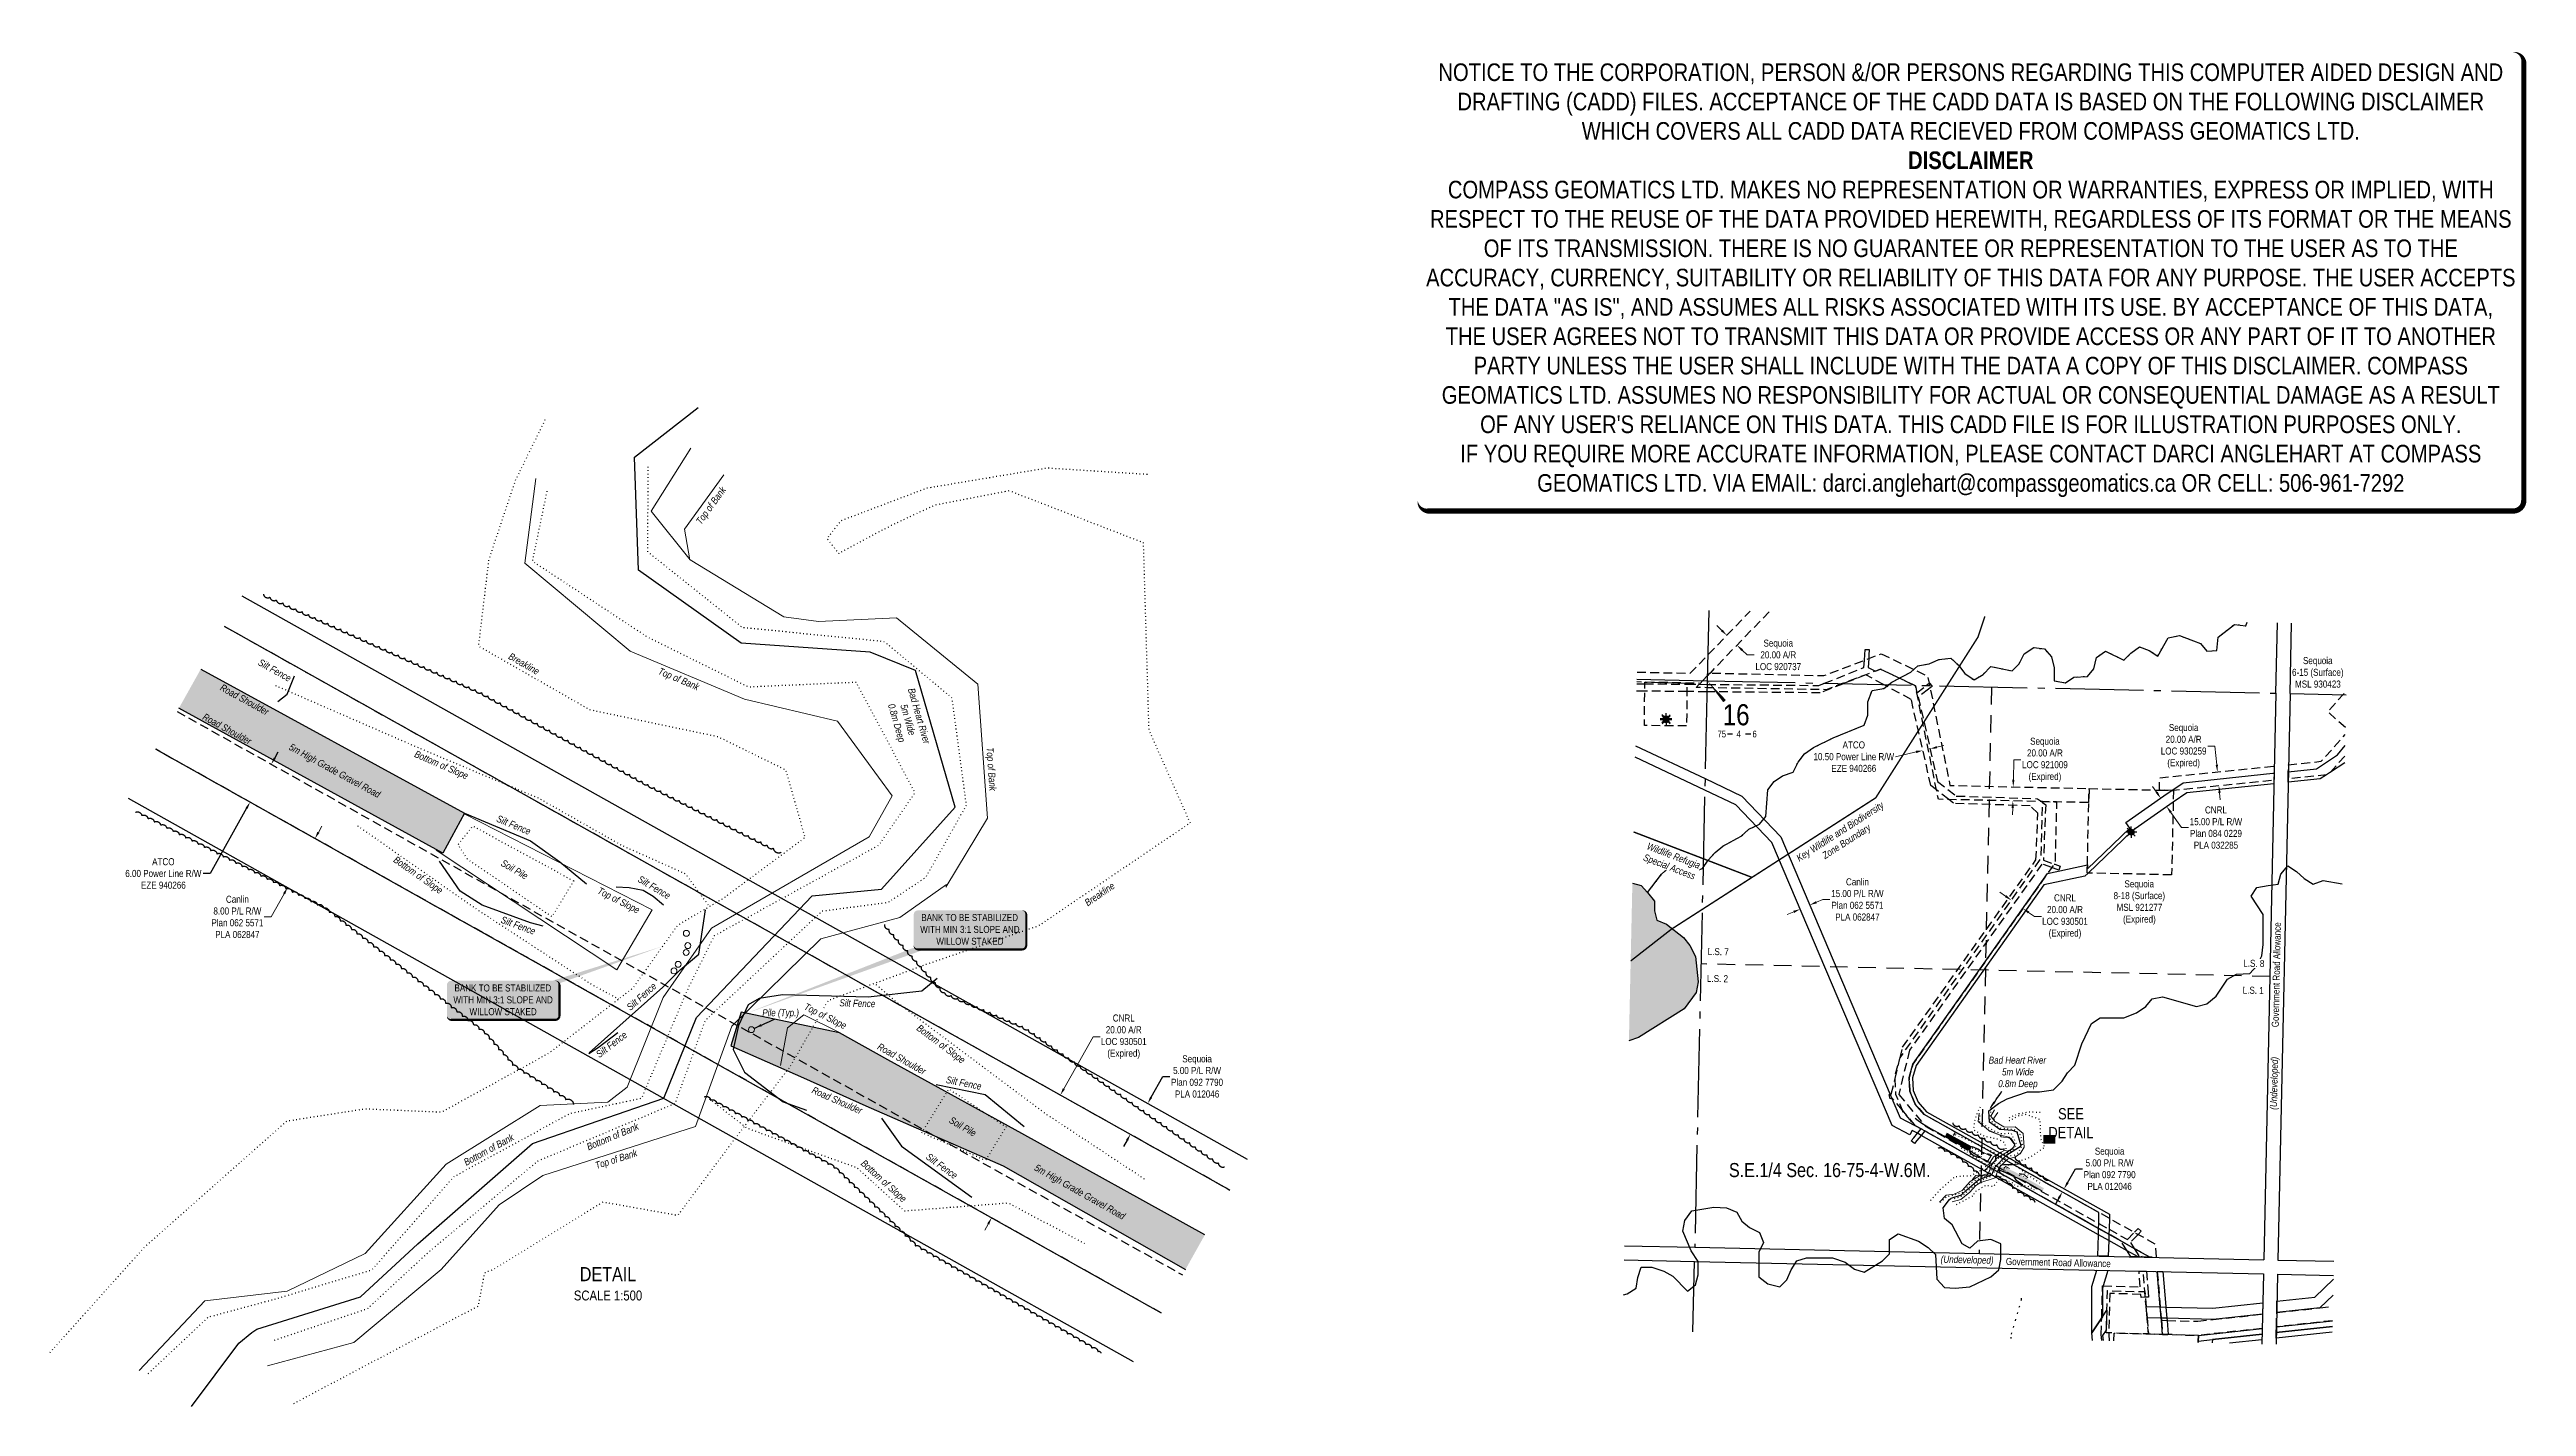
# Model space of a CAD drawing. Extents: x 399328 to 402848, y 6150264 to 6152192.
import ezdxf
from ezdxf.enums import TextEntityAlignment as Align

# ---------------------------------------------------------------- set-up
doc = ezdxf.new("R2010")
doc.units = 0
doc.header["$LTSCALE"] = 5
doc.header["$PDSIZE"] = 0.5
for name, pattern in [('0', [1, 1, 0]), ('DASHDOT2', [12.7, 6.35, -3.175, 0, -3.175]), ('foc-ACCESSROAD', [3.75, 2.5, -1.25]), ('foc-FLOWLINE', [3.75, 2.5, -1.25]), ('foc-LSD', [8, 5, -3]), ('foc-QUARTERLINE', [33, 25, -3, 2, -3]), ('foc-TOPO', [1, 0.2, -0.8]), ('foc-WHEELTRACKS', [2, 0.4, -1.6])]:
    doc.linetypes.add(name, pattern=pattern)
doc.layers.get('Defpoints').update_dxf_attribs({"color": 9})
for name, color, linetype in [('10', 1, 'Continuous'), ('9', 3, 'Continuous'), ('AS-DRILL-T', 8, 'Continuous'), ('AS-FENCE', 48, 'foc-FENCE'), ('AS-ROADS', 254, 'Continuous'), ('AS-UNDERLAY-H', 141, 'Continuous'), ('AS-WILDLIFE', 131, 'DASHDOT2'), ('C-AR', 13, 'foc-ACCESSROAD'), ('C-RW', 13, 'Continuous'), ('C-SYMBOL', 7, 'Continuous'), ('C-WS', 13, 'foc-ACCESSROAD'), ('CG-NOTES', 7, 'Continuous'), ('DETAIL-T', 7, 'Continuous'), ('F-AR', 190, 'foc-ACCESSROAD'), ('F-EZE', 190, 'foc-FLOWLINE'), ('F-RW', 190, 'Continuous'), ('F-WS', 190, 'foc-ACCESSROAD'), ('L-ROAD-T', 7, 'Continuous'), ('L-SEC', 7, 'Continuous'), ('L-SECLBL', 7, 'Continuous'), ('L-SECQ', 8, 'foc-QUARTERLINE'), ('L-SECTION-LSD', 7, 'foc-LSD'), ('T-BUSH', 110, '0'), ('T-CREEK', 160, 'Continuous'), ('T-LOW-AREA', 48, 'foc-TOPO'), ('T-SLOPE', 48, 'Continuous'), ('T-WATER', 160, 'Continuous'), ('T-WATER-H', 133, 'Continuous'), ('T-WATER-P3', 160, 'foc-WHEELTRACKS'), ('T-WATER-T', 170, 'Continuous')]:
    doc.layers.add(name, color=color, linetype=linetype)
for name, color, linetype, lineweight in [('AS-GENERAL', 48, 'Continuous', 18), ('C-AR-T', 13, 'Continuous', 9), ('C-RW-T', 13, 'Continuous', 9), ('F-AR-T', 190, 'Continuous', 9), ('F-EZE-T', 190, 'Continuous', 9), ('F-RW-T', 190, 'Continuous', 9), ('F-WS-T', 190, 'Continuous', 9), ('T-TEXT', 48, 'Continuous', 18)]:
    doc.layers.add(name, color=color, linetype=linetype, lineweight=lineweight)
doc.layers.add('DISCLAIMER', color=7, linetype='Continuous', plot=False)
doc.styles.add('100L', font='ARIALN.TTF', dxfattribs={"height": 11})
doc.styles.add('175L', font='ARIALN.TTF', dxfattribs={"height": 20})
doc.styles.add('240', font='ARIALN.TTF', dxfattribs={"height": 30})
doc.styles.add('80', font='ARIALN.TTF', dxfattribs={"height": 10})
doc.styles.add('80CG', font='ARIALN.TTF', dxfattribs={"height": 10})
doc.styles.add('80L', font='ARIALN.TTF', dxfattribs={"height": 10})
doc.styles.add('80LS', font='ARIALNI.TTF', dxfattribs={"height": 10})
doc.styles.add('foc-LtypeFont', font='ARIALN.TTF', dxfattribs={"height": 7.35})
doc.styles.add('SIMPLEX', font='ARIALN.TTF')
doc.linetypes.add('foc-FENCE', pattern='A,10,-1,["X",foc-LtypeFont,S=0.2,R=0,X=-0.625,Y=-0.75],-1.24', length=12.24)
doc.linetypes.add('foc-TOPO-flowdirection-NOLINE', pattern='A,0,[">",foc-LtypeFont,S=0.3,R=0,X=0,Y=-0.945],-20,[">",foc-LtypeFont,S=0.3,R=0,X=0,Y=-0.945],0', length=20)
doc.dimstyles.new('Compass 5 000', dxfattribs={"dimscale": 5, "dimtxt": 9, "dimasz": 2, "dimexe": 0.2, "dimexo": 0.0625, "dimgap": 0.5, "dimtad": 0, "dimtih": 1, "dimtoh": 1, "dimzin": 0, "dimdsep": 46, "dimtxsty": '80CG', "dimcen": 0.1, "dimse1": 1, "dimse2": 1, "dimclrd": 256, "dimclrt": 256, "dimaunit": 1, "dimadec": 4, "dimazin": 0, "dimtfac": 0.06, "dimtofl": 0, "dimtmove": 0, "dimatfit": 1, "dimfxl": 0.2, "dimtolj": 1, "dimtzin": 0, "dimlwd": -1, "dimarcsym": 0})

msp = doc.modelspace()

# ---------------------------------------------------------------- texts
at = {"layer": 'AS-WILDLIFE', "insert": (401877.672, 6151072.548), "char_height": 10, "attachment_point": 5, "rotation": 32.735301, "style": '240'}
msp.add_mtext_dynamic_manual_height_columns('{\\fArial Narrow|b0|i1|c0|p34;Key Wildlife and Biodiversity Zone Boundary}', width=144.69754, gutter_width=45, heights=[0], dxfattribs=at)
at = {"layer": 'C-SYMBOL', "color": 3, "insert": (401857.706, 6150609.922), "char_height": 20, "width": 287.96746, "attachment_point": 2, "style": '175L'}
msp.add_mtext('S.E.1/4 Sec. 16-75-4-W.6M.', dxfattribs=at)
at = {"layer": 'DETAIL-T', "color": 3, "attachment_point": 5, "style": '80CG'}
for s, insert, char_height, width in [('SEE\\PDETAIL', (402200.449, 6150666.552), 15.9938, 53.77064), ('DETAIL\\P{\\H0.7x;SCALE 1:500}', (400121.682, 6150438.32), 19.99219, 116.92922)]:
    msp.add_mtext(s, dxfattribs=dict(at, insert=insert, char_height=char_height, width=width))
at = {"layer": 'F-WS-T', "attachment_point": 1, "style": '80L'}
for s, width, gutter_width, insert, char_height in [('\\pi15.80716;Sequoia\\P\\pi0.25464;6-15 (Surface)\\P\\pi4.52817;MSL 930423', 72.6307, 50, (402514.356, 6151328.616), 10), ('\\pi15.80099;Sequoia\\P\\pi0.27499;8-18 (Surface)\\P\\pi4.5264;MSL 921277\\P\\pi13.76563;{\\A1;(Expired)}', 72.60233, 49.98, (402260.742, 6151011.448), 9.99609)]:
    msp.add_mtext_dynamic_manual_height_columns(s, width=width, gutter_width=gutter_width, heights=[0], dxfattribs=dict(at, insert=insert, char_height=char_height))
at = {"layer": 'L-ROAD-T', "style": '80L'}
msp.add_text('Government Road Allowance', height=10, rotation=358.745329, dxfattribs=at).set_placement((402182.492, 6150468.57), align=Align.MIDDLE_CENTER)
at = {"layer": 'T-LOW-AREA', "char_height": 9.99609, "attachment_point": 1, "style": '175L'}
for s, width, insert, rotation in [('\\pi0.76253;{\\fArial Narrow|b0|i1|c0|p34;Top of Bank}', 62.46986, (400245.258, 6151521.245), 54.107653), ('\\pi0.29886;{\\fArial Narrow|b0|i1|c0|p34;Breakline}', 47.55755, (399983.816, 6151335.44), 330.217616), ('\\pi0.31932;{\\fArial Narrow|b0|i1|c0|p34;Road Shoulder}', 77.48446, (399573.848, 6151291.061), 331.306924), ('\\pi0.76253;{\\fArial Narrow|b0|i1|c0|p34;Top of Bank}', 62.46986, (400195.119, 6151314.389), 337.234616), ('\\pi0.31932;{\\fArial Narrow|b0|i1|c0|p34;Road Shoulder}', 77.48446, (399548.99, 6151249.469), 331.306924), ('\\pi0.44887;{\\fArial Narrow|b0|i1|c0|p34;5m High Grade Gravel Road}', 145.69792, (399671.722, 6151206.678), 331.362348), ('\\pi0.29886;{\\fArial Narrow|b0|i1|c0|p34;Bottom of Slope}', 81.30971, (399849.284, 6151196.499), 336.493551), ('\\pi0.76253;{\\fArial Narrow|b0|i1|c0|p34;Top of Bank}', 62.46986, (400669.222, 6151201.432), 274.127746), ('\\pi0.45569;{\\fArial Narrow|b0|i1|c0|p34;Silt Fence}', 50.74184, (399965.7, 6151104.761), 337.271109), ('\\pi0.29886;{\\fArial Narrow|b0|i1|c0|p34;Bottom of Slope}', 81.30971, (399821.247, 6151046.756), 324.946418), ('\\pi0.76253;{\\fArial Narrow|b0|i1|c0|p34;Top of Slope}', 64.76092, (400109.491, 6151002.634), 332.931019), ('\\pi0.45569;{\\fArial Narrow|b0|i1|c0|p34;Silt Fence}', 50.74184, (400167.548, 6151019.12), 329.220283), ('\\pi0.29886;{\\fArial Narrow|b0|i1|c0|p34;Breakline}', 47.55755, (400797.439, 6150982.437), 34.171564), ('\\pi0.45569;{\\fArial Narrow|b0|i1|c0|p34;Silt Fence}', 50.74184, (399971.425, 6150961.148), 339.741088), ('\\pi0.45569;{\\fArial Narrow|b0|i1|c0|p34;Silt Fence}', 50.74184, (400146.57, 6150832.958), 41.74015), ('\\pi0.45569;{\\fArial Narrow|b0|i1|c0|p34;Silt Fence}', 50.74184, (400450.237, 6150842.502), 358.530116), ('\\pi0.45569;{\\fArial Narrow|b0|i1|c0|p34;Silt Fence}', 50.74184, (400102.927, 6150766.58), 37.361426), ('\\pi0.29886;{\\fArial Narrow|b0|i1|c0|p34;Bottom of Slope}', 81.30971, (400565.02, 6150807.646), 323.182014), ('\\pi0.31932;{\\fArial Narrow|b0|i1|c0|p34;Road Shoulder}', 77.48446, (400507.931, 6150780.986), 330.658738), ('\\pi0.45569;{\\fArial Narrow|b0|i1|c0|p34;Silt Fence}', 50.74184, (400602.876, 6150733.668), 348.59185), ('\\pi0.31932;{\\fArial Narrow|b0|i1|c0|p34;Road Shoulder}', 77.48446, (400413.996, 6150718.975), 336.356602), ('\\pi0.29886;{\\fArial Narrow|b0|i1|c0|p34;Bottom of Bank}', 79.01865, (399915.175, 6150614.477), 28.52026), ('\\pi0.29886;{\\fArial Narrow|b0|i1|c0|p34;Bottom of Bank}', 79.01865, (400089.985, 6150636.946), 22.736624), ('\\pi0.76253;{\\fArial Narrow|b0|i1|c0|p34;Top of Bank}', 62.46986, (400101.526, 6150610.608), 17.741799), ('\\pi0.29886;{\\fArial Narrow|b0|i1|c0|p34;Bottom of Slope}', 81.30971, (400486.606, 6150615.668), 317.764651), ('\\pi0.45569;{\\fArial Narrow|b0|i1|c0|p34;Silt Fence}', 50.74184, (400578.012, 6150624.949), 324.026278), ('\\pi0.44887;{\\fArial Narrow|b0|i1|c0|p34;5m High Grade Gravel Road}', 145.69792, (400731.016, 6150609.146), 330.658738)]:
    msp.add_mtext_dynamic_manual_height_columns(s, width=width, gutter_width=99.961, heights=[0], dxfattribs=dict(at, insert=insert, rotation=rotation))
at = {"layer": 'T-TEXT', "style": '80LS'}
msp.add_text('(Undeveloped)', height=10, rotation=358.745329, dxfattribs=at).set_placement((402052.952, 6150472.554), align=Align.MIDDLE_CENTER)
at = {"layer": 'T-TEXT', "char_height": 9.99609, "attachment_point": 1, "style": '175L'}
for s, width, gutter_width, insert, rotation in [('\\pi0.45569;{\\fArial Narrow|b0|i1|c0|p34;Silt Fence}', 50.74184, 99.961, (399627.983, 6151326.924), 330.734144), ('\\pi0.45569;{\\fArial Narrow|b0|i1|c0|p34;Soil Pile}', 41.18896, 199.922, (399973.05, 6151041.863), 329.903282), ('\\pi0.45569;{\\fArial Narrow|b0|i1|c0|p34;Soil Pile}', 41.18896, 199.922, (400610.022, 6150676.595), 329.903282)]:
    msp.add_mtext_dynamic_manual_height_columns(s, width=width, gutter_width=gutter_width, heights=[0], dxfattribs=dict(at, insert=insert, rotation=rotation))
at = {"layer": 'T-TEXT', "insert": (400340.604, 6150828.43), "char_height": 9.99609, "attachment_point": 1, "style": '175L'}
msp.add_mtext_dynamic_manual_height_columns('\\pi0.29886;{\\fArial Narrow|b0|i1|c0|p34;Pile (Typ.)}', width=51.61462, gutter_width=99.961, heights=[0], dxfattribs=at)
at = {"layer": 'T-WATER-T', "insert": (400557.195, 6151285.837), "char_height": 9.99609, "attachment_point": 1, "rotation": 286.117596, "style": '175L'}
msp.add_mtext_dynamic_manual_height_columns('\\pi0.29886;{\\fArial Narrow|b0|i1|c0|p34;Bad Heart River \\P\\pi19.22394;5m Wide\\P\\pi13.79291;0.8m Deep}', width=82.5507, gutter_width=99.961, heights=[0], dxfattribs=at)
at = {"layer": 'T-WATER-T', "insert": (402083.3, 6150761.029), "char_height": 9.99609, "attachment_point": 1, "style": '175L'}
msp.add_mtext_dynamic_manual_height_columns('\\pi0.29886;{\\fArial Narrow|b0|i1|c0|p34;Bad Heart River \\P\\pi19.22394;5m Wide\\P\\pi13.79291;0.8m Deep}', width=82.5507, gutter_width=99.961, heights=[0], dxfattribs=at)

# ---------------------------------------------------------------- blocks, each defined once
blk = doc.blocks.new('L-SECLBL')
at = {"layer": '9', "color": 7}
for p, q in [((-5.1, -27.8), (-12.3, -27.8)), ((20.7, -27.8), (13.5, -27.8))]:
    blk.add_line(p, q, dxfattribs=at)
at = {"layer": '10', "color": 2, "style": 'SIMPLEX'}
blk.add_attdef('SEC', text='', height=30, dxfattribs=at).set_placement((0, 0), align=Align.MIDDLE)
at = {"layer": '10', "color": 5, "style": '80L'}
blk.add_attdef('TWP', text='', height=9.5, dxfattribs=at).set_placement((-14.4, -27.4), align=Align.MIDDLE_RIGHT)
blk.add_attdef('RGE', text='', height=9.5, dxfattribs=at).set_placement((3.6, -27.4), align=Align.MIDDLE_CENTER)
blk.add_attdef('MER', text='', height=9.5, dxfattribs=at).set_placement((23.2, -27.4), align=Align.MIDDLE_LEFT)
blk = doc.blocks.new('*D368')
at = {"layer": 'Defpoints', "color": 0, "transparency": 16777216}
for p in [(401988.9, 6151201), (401990.1, 6151196), (401999.2, 6151203.3)]:
    blk.add_point(p, dxfattribs=at)
at = {"layer": 'F-EZE-T', "transparency": 16777216}
for p, q in [((401980.3, 6151193.8), (401951, 6151187.1)), ((402010.1, 6151200.6), (402019.8, 6151202.8))]:
    blk.add_line(p, q, dxfattribs=at)
for points in [[(401979.9, 6151195.4), (401980.7, 6151192.1), (401990.1, 6151196)], [(402009.7, 6151202.2), (402010.4, 6151198.9), (402000.3, 6151198.3)]]:
    blk.add_solid(points, dxfattribs=at)
at = {"layer": 'F-EZE-T', "transparency": 16777216, "insert": (401891.9, 6151187.1), "char_height": 10, "attachment_point": 5, "style": '80CG'}
blk.add_mtext('\\A1;ATCO\\P10.50 Power Line R/W\\PEZE 940266', dxfattribs=at)
blk = doc.blocks.new('*D369')
at = {"layer": 'Defpoints', "color": 0, "transparency": 16777216}
for p in [(402118.4, 6151144.3), (402172.1, 6151143.1), (402171.7, 6151123.1)]:
    blk.add_point(p, dxfattribs=at)
at = {"layer": 'F-AR-T', "transparency": 16777216}
for p, q in [((402118.6, 6151154.3), (402119.2, 6151182.6)), ((402119.2, 6151182.6), (402129.2, 6151182.6)), ((402117.7, 6151114.3), (402117.5, 6151104.3))]:
    blk.add_line(p, q, dxfattribs=at)
for points in [[(402116.9, 6151154.3), (402120.3, 6151154.2), (402118.4, 6151144.3)], [(402116, 6151114.3), (402119.4, 6151114.2), (402117.9, 6151124.3)]]:
    blk.add_solid(points, dxfattribs=at)
at = {"layer": 'F-AR-T', "transparency": 16777216, "insert": (402163.5, 6151182.6), "char_height": 10, "attachment_point": 5, "style": '80CG'}
blk.add_mtext('\\A1;Sequoia\\P20.00 A/R\\PLOC 921009\\P(Expired)', dxfattribs=at)
blk = doc.blocks.new('*D370')
at = {"layer": 'Defpoints', "color": 0, "transparency": 16777216}
for p in [(402398.9, 6151164.7), (402400.9, 6151144.8), (402408.6, 6151165.6)]:
    blk.add_point(p, dxfattribs=at)
at = {"layer": 'F-AR-T', "transparency": 16777216}
for p, q in [((402404.9, 6151202), (402394.9, 6151202)), ((402407.6, 6151175.6), (402404.9, 6151202)), ((402411.7, 6151135.8), (402412.7, 6151125.9))]:
    blk.add_line(p, q, dxfattribs=at)
for points in [[(402409.3, 6151175.8), (402406, 6151175.4), (402408.6, 6151165.6)], [(402413.3, 6151136), (402410, 6151135.6), (402410.7, 6151145.7)]]:
    blk.add_solid(points, dxfattribs=at)
at = {"layer": 'F-AR-T', "transparency": 16777216, "insert": (402360.6, 6151202), "char_height": 10, "attachment_point": 5, "style": '80CG'}
blk.add_mtext('\\A1;Sequoia\\P20.00 A/R\\PLOC 930259\\P(Expired)', dxfattribs=at)
blk = doc.blocks.new('*D371')
at = {"layer": 'C-AR-T', "transparency": 16777216}
for p, q in [((402107.6, 6150988.9), (402099.5, 6150994.7)), ((402140.3, 6150965.8), (402148.5, 6150960.1)), ((402148.5, 6150960.1), (402158.5, 6150960.1))]:
    blk.add_line(p, q, dxfattribs=at)
for points in [[(402108.6, 6150990.3), (402106.7, 6150987.5), (402115.8, 6150983.1)], [(402141.2, 6150967.2), (402139.3, 6150964.5), (402132.1, 6150971.6)]]:
    blk.add_solid(points, dxfattribs=at)
at = {"layer": 'Defpoints', "color": 0, "transparency": 16777216}
for p in [(402115.8, 6150983.1), (402098.1, 6150958.1), (402114.4, 6150946.5)]:
    blk.add_point(p, dxfattribs=at)
at = {"layer": 'C-AR-T', "transparency": 16777216, "insert": (402192, 6150960.1), "char_height": 10, "attachment_point": 5, "style": '80CG'}
blk.add_mtext('\\A1;CNRL\\P20.00 A/R\\PLOC 930501\\P(Expired)', dxfattribs=at)
blk = doc.blocks.new('*D372')
at = {"layer": 'Defpoints', "color": 0, "transparency": 16777216}
for p in [(402089.1, 6150624.4), (402091.6, 6150628.8), (402190.7, 6150573.2)]:
    blk.add_point(p, dxfattribs=at)
at = {"layer": 'F-RW', "transparency": 16777216}
for p, q in [((402195.6, 6150582), (402206.7, 6150601.7)), ((402206.7, 6150601.7), (402216.7, 6150601.7)), ((402183.4, 6150560.1), (402178.5, 6150551.4))]:
    blk.add_line(p, q, dxfattribs=at)
for points in [[(402194.2, 6150582.8), (402197.1, 6150581.1), (402190.7, 6150573.2)], [(402181.9, 6150561), (402184.8, 6150559.3), (402188.3, 6150568.9)]]:
    blk.add_solid(points, dxfattribs=at)
at = {"layer": 'F-RW', "transparency": 16777216, "insert": (402255.4, 6150601.7), "char_height": 10, "attachment_point": 5, "style": '80CG'}
blk.add_mtext('\\A1;Sequoia\\P5.00 P/L R/W\\PPlan 092 7790\\PPLA 012046', dxfattribs=at)
blk = doc.blocks.new('*D373')
at = {"layer": 'C-RW-T', "transparency": 16777216}
for p, q in [((402322.2, 6151136.6), (402316.5, 6151144.8)), ((402342.3, 6151107.9), (402357.4, 6151086.4)), ((402357.4, 6151086.4), (402367.4, 6151086.4))]:
    blk.add_line(p, q, dxfattribs=at)
for points in [[(402323.6, 6151137.6), (402320.8, 6151135.6), (402327.9, 6151128.4)], [(402343.7, 6151108.9), (402340.9, 6151107), (402336.6, 6151116.1)]]:
    blk.add_solid(points, dxfattribs=at)
at = {"layer": 'Defpoints', "color": 0, "transparency": 16777216}
for p in [(402330.9, 6151130.5), (402336.6, 6151116.1), (402339.6, 6151118.2)]:
    blk.add_point(p, dxfattribs=at)
at = {"layer": 'C-RW-T', "transparency": 16777216, "insert": (402406.5, 6151086.4), "char_height": 10, "attachment_point": 5, "style": '80CG'}
blk.add_mtext('\\A1;CNRL\\P15.00 P/L R/W\\PPlan 084 0229\\PPLA 032285', dxfattribs=at)
blk = doc.blocks.new('*D374')
at = {"layer": 'Defpoints', "color": 0, "transparency": 16777216}
for p in [(401799.6, 6151008.6), (401813.4, 6151014.4), (401829.5, 6150976.5)]:
    blk.add_point(p, dxfattribs=at)
at = {"layer": 'F-RW-T', "transparency": 16777216}
for p, q in [((401806.5, 6150966.7), (401797.3, 6150962.8)), ((401838.7, 6150980.4), (401847.9, 6150984.3)), ((401847.9, 6150984.3), (401857.9, 6150984.3))]:
    blk.add_line(p, q, dxfattribs=at)
for points in [[(401805.8, 6150968.2), (401807.1, 6150965.1), (401815.7, 6150970.6)], [(401838.1, 6150981.9), (401839.4, 6150978.8), (401829.5, 6150976.5)]]:
    blk.add_solid(points, dxfattribs=at)
at = {"layer": 'F-RW-T', "transparency": 16777216, "insert": (401897, 6150984.3), "char_height": 10, "attachment_point": 5, "style": '80CG'}
blk.add_mtext('\\A1;Canlin\\P15.00 P/L R/W\\PPlan 062 5571\\PPLA 062847', dxfattribs=at)
blk = doc.blocks.new('*D380')
at = {"layer": 'Defpoints', "color": 0, "transparency": 16777216}
for p in [(401704.6, 6151352.3), (401719, 6151338.4), (401725.9, 6151345.6)]:
    blk.add_point(p, dxfattribs=at)
at = {"layer": 'F-AR-T', "transparency": 16777216}
for p, q in [((401704.3, 6151366.4), (401697.1, 6151373.3)), ((401733.1, 6151338.6), (401740.3, 6151331.7)), ((401740.3, 6151331.7), (401750.3, 6151331.7))]:
    blk.add_line(p, q, dxfattribs=at)
for points in [[(401705.5, 6151367.6), (401703.2, 6151365.2), (401711.5, 6151359.4)], [(401734.3, 6151339.8), (401731.9, 6151337.4), (401725.9, 6151345.6)]]:
    blk.add_solid(points, dxfattribs=at)
at = {"layer": 'F-AR-T', "transparency": 16777216, "insert": (401784.6, 6151331.7), "char_height": 10, "attachment_point": 5, "style": '80CG'}
blk.add_mtext('\\A1;Sequoia\\P20.00 A/R\\PLOC 920737', dxfattribs=at)
blk = doc.blocks.new('label_road_undeveloped')
at = {"layer": 'L-ROAD-T', "style": '80L'}
blk.add_text('Government Road Allowance', height=10, dxfattribs=at).set_placement((0, 0), align=Align.MIDDLE_CENTER)
at = {"layer": 'T-TEXT', "style": '80LS'}
blk.add_text('(Undeveloped)', height=10, dxfattribs=at).set_placement((-154.2, 0), align=Align.MIDDLE_CENTER)
blk = doc.blocks.new('GAS')
h = blk.add_hatch(color=255)
h.dxf.hatch_style = 1
edge = h.paths.add_edge_path()
edge.add_arc((0, 0), 0.9, 0, 360)
for p, q in [((-0.81, 0), (-1.62, 0)), ((-0.57, 0.57), (-1.14, 1.14)), ((0, 0.81), (0, 1.62)), ((0.57, 0.57), (1.14, 1.14)), ((1.62, 0), (0.81, 0)), ((-0.57, -0.57), (-1.14, -1.14)), ((0, -0.81), (0, -1.62)), ((1.14, -1.14), (0.57, -0.57))]:
    blk.add_line(p, q)
blk.add_circle((0, 0), 0.8)
blk = doc.blocks.new('*D460')
at = {"layer": 'Defpoints', "color": 0, "transparency": 16777216}
for p in [(399677.1, 6151373.3), (399652.6, 6151329.6), (400888.6, 6150694.6)]:
    blk.add_point(p, dxfattribs=at)
at = {"layer": 'F-RW', "transparency": 16777216}
for p, q in [((400893.4, 6150703.4), (400910, 6150732.9)), ((400910, 6150732.9), (400920, 6150732.9)), ((400859.2, 6150642.2), (400854.3, 6150633.5))]:
    blk.add_line(p, q, dxfattribs=at)
for points in [[(400892, 6150704.2), (400894.9, 6150702.6), (400888.6, 6150694.6)], [(400857.7, 6150643), (400860.6, 6150641.4), (400864.1, 6150651)]]:
    blk.add_solid(points, dxfattribs=at)
at = {"layer": 'F-RW', "transparency": 16777216, "insert": (400958.7, 6150732.9), "char_height": 10, "attachment_point": 5, "style": '80CG'}
blk.add_mtext('\\A1;Sequoia\\P5.00 P/L R/W\\PPlan 092 7790\\PPLA 012046', dxfattribs=at)
blk = doc.blocks.new('*D461')
at = {"layer": 'C-AR-T', "transparency": 16777216}
for p, q in [((400769.4, 6150715.3), (400810.9, 6150789.4)), ((400810.9, 6150789.4), (400820.9, 6150789.4)), ((400661.8, 6150523.3), (400656.9, 6150514.6))]:
    blk.add_line(p, q, dxfattribs=at)
for points in [[(400767.9, 6150716.1), (400770.8, 6150714.5), (400764.5, 6150706.5)], [(400660.4, 6150524.2), (400663.3, 6150522.5), (400666.7, 6150532.1)]]:
    blk.add_solid(points, dxfattribs=at)
at = {"layer": 'Defpoints', "color": 0, "transparency": 16777216}
for p in [(399807.5, 6151242.8), (399709.7, 6151068.4), (400764.5, 6150706.5)]:
    blk.add_point(p, dxfattribs=at)
at = {"layer": 'C-AR-T', "transparency": 16777216, "insert": (400854.5, 6150789.4), "char_height": 10, "attachment_point": 5, "style": '80CG'}
blk.add_mtext('\\A1;CNRL\\P20.00 A/R\\PLOC 930501\\P(Expired)', dxfattribs=at)
blk = doc.blocks.new('*D462')
at = {"layer": 'Defpoints', "color": 0, "transparency": 16777216}
for p in [(399681.5, 6151084.2), (399642.4, 6151014.4), (399666.2, 6151001.1)]:
    blk.add_point(p, dxfattribs=at)
at = {"layer": 'F-RW-T', "transparency": 16777216}
for p, q in [((399710.2, 6151079.6), (399715.1, 6151088.3)), ((399661.3, 6150992.4), (399642.9, 6150959.5)), ((399642.9, 6150959.5), (399632.9, 6150959.5))]:
    blk.add_line(p, q, dxfattribs=at)
for points in [[(399708.7, 6151080.4), (399711.6, 6151078.8), (399705.3, 6151070.8)], [(399659.9, 6150993.2), (399662.8, 6150991.6), (399666.2, 6151001.1)]]:
    blk.add_solid(points, dxfattribs=at)
at = {"layer": 'F-RW-T', "transparency": 16777216, "insert": (399595, 6150959.5), "char_height": 10, "attachment_point": 5, "style": '80CG'}
blk.add_mtext('\\A1;Canlin\\P8.00 P/L R/W\\PPlan 062 5571\\PPLA 062847', dxfattribs=at)
blk = doc.blocks.new('*D463')
at = {"layer": 'Defpoints', "color": 0, "transparency": 16777216}
for p in [(399567.3, 6151218.9), (399537.1, 6151165.1), (399613, 6151122.6)]:
    blk.add_point(p, dxfattribs=at)
at = {"layer": 'F-RW', "transparency": 16777216}
for p, q in [((399648, 6151185.1), (399652.9, 6151193.8)), ((399608.1, 6151113.8), (399556.2, 6151021.2)), ((399556.2, 6151021.2), (399546.2, 6151021.2))]:
    blk.add_line(p, q, dxfattribs=at)
for points in [[(399646.6, 6151185.9), (399649.5, 6151184.3), (399643.2, 6151176.4)], [(399606.7, 6151114.7), (399609.6, 6151113), (399613, 6151122.6)]]:
    blk.add_solid(points, dxfattribs=at)
at = {"layer": 'F-RW', "transparency": 16777216, "insert": (399489.8, 6151021.2), "char_height": 10, "attachment_point": 5, "style": '80CG'}
blk.add_mtext('\\A1;ATCO\\P6.00 Power Line R/W\\PEZE 940266', dxfattribs=at)
blk = doc.blocks.new('*U465')
h = blk.add_hatch(color=254)
edge = h.paths.add_edge_path()
edge.add_line((-74, -28.5), (74, -28.5))
edge.add_arc((74, -22.5), 6, 270, 360)
edge.add_line((80, -22.5), (80, 21))
edge.add_arc((74, 21), 6, 0, 90)
edge.add_line((74, 27), (-74, 27))
edge.add_arc((-74, 21), 6, 90, 180)
edge.add_line((-80, 21), (-80, -22.5))
edge.add_arc((-74, -22.5), 6, 180, 270)
at = {"color": 1, "flags": 128}
blk.add_lwpolyline([(-321.8, -120.8, 0, 10, 0), (0, 0, 5, 5, 0)], format="xyseb", dxfattribs=at)
blk.add_lwpolyline([(-74, -28.5, 3, 3, 0), (74, -28.5, 3, 3, 0.414214), (80, -22.5, 3, 3, 0), (80, 21, 3, 0, 0.414214), (74, 27, 0, 0, 0), (-74, 27, 0, 0, 0.414214), (-80, 21, 0, 0, 0), (-80, -22.5, 0, 3, 0.414214)], format="xyseb", close=True, dxfattribs=at)
at = {"color": 1, "style": '80'}
blk.add_attdef('ENTER_TEXT_001', (-36.3, -5), '', height=10, dxfattribs=at)
blk = doc.blocks.new('*U466')
h = blk.add_hatch(color=254)
edge = h.paths.add_edge_path()
edge.add_line((-74, -28.5), (74, -28.5))
edge.add_arc((74, -22.5), 6, 270, 360)
edge.add_line((80, -22.5), (80, 21))
edge.add_arc((74, 21), 6, 0, 90)
edge.add_line((74, 27), (-74, 27))
edge.add_arc((-74, 21), 6, 90, 180)
edge.add_line((-80, 21), (-80, -22.5))
edge.add_arc((-74, -22.5), 6, 180, 270)
at = {"color": 1, "flags": 128}
blk.add_lwpolyline([(226.7, 76.1, 0, 10, 0), (0, 0, 5, 5, 0)], format="xyseb", dxfattribs=at)
blk.add_lwpolyline([(-74, -28.5, 3, 3, 0), (74, -28.5, 3, 3, 0.414214), (80, -22.5, 3, 3, 0), (80, 21, 3, 0, 0.414214), (74, 27, 0, 0, 0), (-74, 27, 0, 0, 0.414214), (-80, 21, 0, 0, 0), (-80, -22.5, 0, 3, 0.414214)], format="xyseb", close=True, dxfattribs=at)
at = {"color": 1, "style": '80'}
blk.add_attdef('ENTER_TEXT_001', (-36.3, -5), '', height=10, dxfattribs=at)
blk = doc.blocks.new('Disclaimer_Legal')
at = {"layer": 'DISCLAIMER', "color": 254, "flags": 128}
blk.add_lwpolyline([(-3613, -1105, 37.5, 37.5, 0), (4096, -1105, 37.5, 37.5, 0.414214), (4171, -1030, 37.5, 37.5, 0), (4171, 2079, 37.5, 0, 0.414214), (4096, 2154, 0, 0, 0), (-3613, 2154, 0, 0, 0.414214), (-3688, 2079, 0, 0, 0), (-3688, -1030, 0, 37.5, 0.414214)], format="xyseb", close=True, dxfattribs=at)
at = {"layer": 'DISCLAIMER', "color": 254, "insert": (242, 534), "char_height": 125, "width": 7717.57, "attachment_point": 5, "style": '80'}
blk.add_mtext('NOTICE TO THE CORPORATION, PERSON &/OR PERSONS REGARDING THIS COMPUTER AIDED DESIGN AND DRAFTING (CADD) FILES. ACCEPTANCE OF THE CADD DATA IS BASED ON THE FOLLOWING DISCLAIMER WHICH COVERS ALL CADD DATA RECIEVED FROM COMPASS GEOMATICS LTD.\\P{\\fArial Narrow|b1|i0|c0|p34;DISCLAIMER}\\PCOMPASS GEOMATICS LTD. MAKES NO REPRESENTATION OR WARRANTIES, EXPRESS OR IMPLIED, WITH RESPECT TO THE REUSE OF THE DATA PROVIDED HEREWITH, REGARDLESS OF ITS FORMAT OR THE MEANS OF ITS TRANSMISSION. THERE IS NO GUARANTEE OR REPRESENTATION TO THE USER AS TO THE ACCURACY, CURRENCY, SUITABILITY OR RELIABILITY OF THIS DATA FOR ANY PURPOSE. THE USER ACCEPTS THE DATA "AS IS", AND ASSUMES ALL RISKS ASSOCIATED WITH ITS USE. BY ACCEPTANCE OF THIS DATA, THE USER AGREES NOT TO TRANSMIT THIS DATA OR PROVIDE ACCESS OR ANY PART OF IT TO ANOTHER PARTY UNLESS THE USER SHALL INCLUDE WITH THE DATA A COPY OF THIS DISCLAIMER. COMPASS GEOMATICS LTD. ASSUMES NO RESPONSIBILITY FOR ACTUAL OR CONSEQUENTIAL DAMAGE AS A RESULT OF ANY USER\'S RELIANCE ON THIS DATA. THIS CADD FILE IS FOR ILLUSTRATION PURPOSES ONLY.\\PIF YOU REQUIRE MORE ACCURATE INFORMATION, PLEASE CONTACT DARCI ANGLEHART AT COMPASS GEOMATICS LTD. VIA EMAIL: darci.anglehart@compassgeomatics.ca OR CELL: 506-961-7292', dxfattribs=at)

# ---------------------------------------------------------------- dimensions: what is measured, and where the dimension line sits
at = {"layer": 'C-AR-T'}
dim = msp.add_linear_dim(base=(402115.784, 6150983.138), p1=(402114.399, 6150946.518), p2=(402098.064, 6150958.06), angle=144.755028, text='CNRL\\P20.00 A/R\\PLOC 930501\\P(Expired)', dimstyle='Compass 5 000', dxfattribs=at)
dim.commit()
dim.dimension.update_dxf_attribs({"geometry": '*D371', "text_midpoint": (402191.966, 6150960.054), "dimtype": 161})
at = {"layer": 'C-RW-T'}
dim = msp.add_linear_dim(base=(402336.555, 6151116.129), p1=(402330.948, 6151130.515), p2=(402339.556, 6151118.233), angle=305.023228, text='CNRL\\P15.00 P/L R/W\\PPlan 084 0229\\PPLA 032285', dimstyle='Compass 5 000', dxfattribs=at)
dim.commit()
dim.dimension.update_dxf_attribs({"geometry": '*D373', "text_midpoint": (402406.478, 6151086.391), "dimtype": 161})
at = {"layer": 'F-AR-T'}
for base, p1, p2, angle, text, picture, middle in [((401725.914, 6151345.556), (401704.596, 6151352.266), (401718.979, 6151338.375), 315.996582, 'Sequoia\\P20.00 A/R\\PLOC 920737', '*D380', (401784.604, 6151331.662)), ((402408.64, 6151165.645), (402400.916, 6151144.759), (402398.894, 6151164.655), 95.802239, 'Sequoia\\P20.00 A/R\\PLOC 930259\\P(Expired)', '*D370', (402360.629, 6151202.021)), ((402118.366, 6151144.257), (402171.677, 6151123.07), (402172.121, 6151143.063), 88.727912, 'Sequoia\\P20.00 A/R\\PLOC 921009\\P(Expired)', '*D369', (402163.532, 6151182.567))]:
    dim = msp.add_linear_dim(base=base, p1=p1, p2=p2, angle=angle, text=text, dimstyle='Compass 5 000', dxfattribs=at)
    dim.commit()
    dim.dimension.update_dxf_attribs({"geometry": picture, "text_midpoint": middle, "dimtype": 161})
at = {"layer": 'F-EZE-T'}
dim = msp.add_linear_dim(base=(401990.065, 6151195.998), p1=(401999.167, 6151203.303), p2=(401988.931, 6151200.967), angle=192.857419, text='ATCO\\P10.50 Power Line R/W\\PEZE 940266', dimstyle='Compass 5 000', dxfattribs=at)
dim.commit()
dim.dimension.update_dxf_attribs({"geometry": '*D368', "text_midpoint": (401891.896, 6151187.089), "dimtype": 161})
at = {"layer": 'F-RW'}
for base, p1, p2, angle, text, picture, middle in [((399612.995, 6151122.57), (399567.268, 6151218.906), (399537.113, 6151165.094), 240.733928, 'ATCO\\P6.00 Power Line R/W\\PEZE 940266', '*D463', (399489.83, 6151021.205)), ((402190.735, 6150573.237), (402089.122, 6150624.412), (402091.574, 6150628.788), 60.741793, 'Sequoia\\P5.00 P/L R/W\\PPlan 092 7790\\PPLA 012046', '*D372', (402255.381, 6150601.664))]:
    dim = msp.add_linear_dim(base=base, p1=p1, p2=p2, angle=angle, text=text, dimstyle='Compass 5 000', dxfattribs=at)
    dim.commit()
    dim.dimension.update_dxf_attribs({"geometry": picture, "text_midpoint": middle, "dimtype": 161})
at = {"layer": 'F-RW-T'}
for base, p1, p2, angle, text, picture, middle in [((399666.198, 6151001.091), (399681.48, 6151084.192), (399642.388, 6151014.434), 240.734293, 'Canlin\\P8.00 P/L R/W\\PPlan 062 5571\\PPLA 062847', '*D462', (399594.961, 6150959.523)), ((401829.499, 6150976.451), (401799.577, 6151008.562), (401813.377, 6151014.421), 23.005877, 'Canlin\\P15.00 P/L R/W\\PPlan 062 5571\\PPLA 062847', '*D374', (401896.991, 6150984.268))]:
    dim = msp.add_linear_dim(base=base, p1=p1, p2=p2, angle=angle, text=text, dimstyle='Compass 5 000', dxfattribs=at)
    dim.commit()
    dim.dimension.update_dxf_attribs({"geometry": picture, "text_midpoint": middle, "dimtype": 161})

# ---------------------------------------------------------------- hatches: boundary and pattern name
at = {"layer": 'AS-ROADS'}
h = msp.add_hatch(color=256, dxfattribs=at)
h.dxf.hatch_style = 1
h.paths.add_polyline_path([(399917.662, 6151106.666), (399543.1, 6151311.674), (399511.868, 6151255.94), (399886.792, 6151050.076)])
h = msp.add_hatch(color=256, dxfattribs=at)
h.dxf.hatch_style = 1
h.paths.add_polyline_path([(400519.502, 6150756.306), (400450.482, 6150794.896), (400310.708, 6150824.106), (400296.236, 6150776.266), (400399.292, 6150731.086), (400487.982, 6150691.166), (400683.052, 6150605.766), (400942.262, 6150458.813), (400969.755, 6150507.889), (400709.842, 6150651.796)])
h = msp.add_hatch(color=256, dxfattribs=at)
h.dxf.hatch_style = 1
h.paths.add_polyline_path([(402059.842, 6150633.376), (402024.059, 6150652.961), (402021.079, 6150647.306), (402056.755, 6150627.717)])
h = msp.add_hatch(color=256, dxfattribs=at)
h.dxf.hatch_style = 1
h.paths.add_polyline_path([(402099.147, 6150605.12), (402097.699, 6150600.336), (402108.005, 6150595.818), (402116.874, 6150591.826), (402136.381, 6150583.286), (402159.712, 6150570.059), (402162.134, 6150574.093), (402138.54, 6150587.356), (402119.799, 6150597.828), (402111.913, 6150601.258)])
at = {"layer": 'AS-UNDERLAY-H'}
h = msp.add_hatch(color=256, dxfattribs=at)
h.dxf.hatch_style = 1
h.paths.add_polyline_path([(402161.288, 6150649.698), (402178.48, 6150649.698), (402178.48, 6150637.347), (402161.288, 6150637.347)])
at = {"layer": 'T-WATER-H'}
h = msp.add_hatch(color=256, dxfattribs=at)
h.dxf.hatch_style = 1
h.paths.add_polyline_path([(401625.798, 6150949.108), (401611.798, 6150955.108), (401608.798, 6150968.108), (401608.798, 6150982.108), (401598.708, 6150994.001), (401589.799, 6151004.106), (401577.271, 6151007.686), (401572.341, 6150783.361), (401585.8, 6150788.111), (401650.797, 6150829.109), (401667.797, 6150852.11), (401670.797, 6150867.109), (401666.797, 6150903.109), (401658.797, 6150919.109), (401649.796, 6150930.107)])

# ---------------------------------------------------------------- linework, layer by layer
at = {"layer": 'AS-FENCE', "flags": 128}
for points in [[(399652.412, 6151265.506), (399665.772, 6151276.046), (399676.282, 6151301.906)], [(399917.782, 6151106.946), (400011.742, 6151067.586), (400053.252, 6151037.626), (400090.972, 6151006.456)], [(400029.672, 6150946.376), (400011.562, 6150951.106), (399942.962, 6150976.426), (399911.592, 6150996.266), (399882.242, 6151038.556)], [(400133.432, 6151002.266), (400151.752, 6151001.336), (400171.602, 6150997.386), (400185.822, 6150988.916), (400200.532, 6150976.536)], [(400094.762, 6150766.236), (400199.332, 6150859.536), (400224.162, 6150884.436), (400250.682, 6150906.466), (400260.052, 6150969.386)], [(400589.392, 6150871.966), (400567.672, 6150854.266), (400491.362, 6150845.576), (400369.382, 6150848.706), (400336.552, 6150843.466), (400320.712, 6150834.716), (400307.002, 6150805.356), (400299.582, 6150770.966), (400315.602, 6150739.026), (400370.592, 6150696.736), (400403.502, 6150684.926)], [(400094.522, 6150765.426), (400107.892, 6150774.246), (400135.502, 6150795.326)], [(400713.042, 6150661.116), (400657.372, 6150706.816), (400587.842, 6150720.846)], [(400510.152, 6150673.836), (400538.672, 6150634.056), (400638.432, 6150561.646)], [(402033.317, 6150649.26), (402034.653, 6150650.314), (402035.704, 6150652.9)], [(402071.043, 6150617.347), (402069.232, 6150617.82), (402062.372, 6150620.352), (402059.235, 6150622.336), (402056.3, 6150626.565)], [(402059.854, 6150633.404), (402069.25, 6150629.468), (402073.401, 6150626.472), (402077.173, 6150623.355)], [(402077.552, 6150599.333), (402088.009, 6150608.663), (402090.492, 6150611.153), (402093.144, 6150613.356), (402094.081, 6150619.648)], [(402081.419, 6150622.936), (402083.251, 6150622.843), (402085.236, 6150622.448), (402086.658, 6150621.601), (402088.129, 6150620.363)], [(402077.528, 6150599.252), (402078.865, 6150600.134), (402081.626, 6150602.242)], [(402127.015, 6150609.906), (402124.843, 6150608.136), (402117.212, 6150607.267), (402105.014, 6150607.58), (402101.731, 6150607.056), (402100.147, 6150606.181), (402098.776, 6150603.245), (402098.034, 6150599.806), (402099.636, 6150596.612), (402105.135, 6150592.383), (402108.426, 6150591.202)], [(402119.091, 6150590.093), (402121.943, 6150586.115), (402131.919, 6150578.874)], [(402139.38, 6150588.821), (402133.813, 6150593.391), (402126.86, 6150594.794)]]:
    msp.add_lwpolyline(points, dxfattribs=at)
at = {"layer": 'AS-GENERAL', "flags": 128}
for points in [[(400239.532, 6151625.356), (400183.142, 6151535.716), (400238.272, 6151466.916), (400371.382, 6151385.866), (400420.652, 6151379.336), (400531.632, 6151384.356), (400647.152, 6151290.056), (400660.892, 6151099.666), (400601.552, 6151001.856)], [(399455.362, 6150315.116), (399548.872, 6150414.356), (399665.712, 6150427.726), (399776.662, 6150481.576), (399891.552, 6150608.206), (400025.452, 6150691.406), (400121.492, 6150696.576), (400148.792, 6150717.866), (400200.152, 6150844.966), (400268.722, 6150943.316), (400492.682, 6151073.206), (400525.302, 6151131.696), (400447.742, 6151237.496), (400315.662, 6151268.776), (400153.122, 6151336.986), (400003.392, 6151462.146), (400019.032, 6151582.166)], [(400286.332, 6151587.696), (400230.182, 6151510.106), (400238.102, 6151466.726)], [(399917.112, 6151105.996), (400184.252, 6150969.476), (400134.112, 6150884.386), (399877.592, 6151054.286)], [(399637.752, 6150322.006), (399760.692, 6150355.036), (399884.812, 6150458.866), (399967.042, 6150550.366), (400029.042, 6150592.316), (400246.142, 6150661.776), (400297.442, 6150804.546), (400424.072, 6150928.216), (400536.462, 6150958.596), (400602.862, 6151005.416)], [(400450.722, 6150795.336), (400399.742, 6150820.606), (400376.822, 6150802.046), (400366.662, 6150748.266)], [(402092.029, 6150685.245), (402086.39, 6150676.281), (402091.903, 6150669.401), (402105.214, 6150661.296), (402110.141, 6150660.643), (402121.239, 6150661.145), (402132.791, 6150651.715), (402134.165, 6150632.676), (402128.231, 6150622.895)], [(402013.612, 6150554.221), (402022.963, 6150564.145), (402034.647, 6150565.482), (402045.742, 6150570.867), (402057.231, 6150583.53), (402070.621, 6150591.85), (402080.225, 6150592.367), (402082.955, 6150594.496), (402088.091, 6150607.206), (402094.948, 6150617.041), (402117.344, 6150630.03), (402120.606, 6150635.879), (402112.85, 6150646.459), (402099.642, 6150649.587), (402083.388, 6150656.408), (402068.415, 6150668.924), (402069.979, 6150680.926)], [(402079.271, 6150659.987), (402084.576, 6150655.369), (402099.783, 6150649.468), (402101.425, 6150647.124), (402114.972, 6150645.437), (402120.505, 6150636.888), (402119.56, 6150632.996), (402114.968, 6150628.909), (402110.042, 6150626.93), (402106.671, 6150628.082), (402101.462, 6150625.226), (402090.324, 6150618.892), (402084.088, 6150608.796), (402085.653, 6150600.46), (402082.942, 6150594.879), (402074.67, 6150592.504), (402065.107, 6150592.125), (402060.105, 6150585.866)], [(402096.709, 6150681.479), (402091.094, 6150673.72), (402091.886, 6150669.382)], [(402031.851, 6150554.91), (402044.145, 6150558.213), (402056.557, 6150568.596), (402064.78, 6150577.746), (402070.98, 6150581.941), (402092.69, 6150588.887), (402097.82, 6150603.164), (402110.483, 6150615.531), (402121.722, 6150618.569), (402128.362, 6150623.251)], [(402059.787, 6150633.309), (402086.501, 6150619.657), (402081.487, 6150611.148), (402055.835, 6150628.138)], [(402113.148, 6150602.243), (402108.05, 6150604.77), (402105.758, 6150602.914), (402104.742, 6150597.536)]]:
    msp.add_lwpolyline(points, dxfattribs=at)
at = {"layer": 'AS-GENERAL'}
for centre in [(400233.022, 6150936.216), (400221.312, 6150892.186), (400232.632, 6150908.996), (400235.062, 6150918.746), (400215.442, 6150882.816), (400325.442, 6150799.376)]:
    msp.add_circle(centre, 4.233, dxfattribs=at)
at = {"layer": 'AS-ROADS', "flags": 128}
for points in [[(399543.1, 6151311.674), (399917.662, 6151106.666), (399886.792, 6151050.076), (399511.868, 6151255.94)], [(400969.755, 6150507.889), (400709.842, 6150651.796), (400519.502, 6150756.306), (400450.482, 6150794.896), (400310.708, 6150824.106), (400296.236, 6150776.266), (400399.292, 6150731.086), (400487.982, 6150691.166), (400683.052, 6150605.766), (400942.262, 6150458.813)], [(401979.102, 6150673.878), (401983.264, 6150670.219), (401988.471, 6150666.563), (402001.06, 6150658.845), (402056.535, 6150628.082)], [(402159.712, 6150570.059), (402136.381, 6150583.286), (402116.874, 6150591.826), (402108.005, 6150595.818), (402097.699, 6150600.336)]]:
    msp.add_lwpolyline(points, dxfattribs=at)
at = {"layer": 'AS-WILDLIFE', "const_width": 2, "flags": 128}
msp.add_lwpolyline([(401747.2, 6151015.637), (401727.135, 6151023.343), (401578.867, 6151080.276)], dxfattribs=at)
at = {"layer": 'C-AR', "flags": 128}
for points in [[(399576.932, 6151372.046), (401005.413, 6150571.539)], [(400907.667, 6150397.06), (400108.09, 6150845.122), (399479.159, 6151197.572)]]:
    msp.add_lwpolyline(points, dxfattribs=at)
for points in [[(402312.803, 6150476.131), (402301.42, 6150476.379), (402300.88, 6150482.823), (402290.375, 6150488.711), (402271.191, 6150499.459), (402254.438, 6150508.847), (402239.666, 6150517.124), (402078.885, 6150607.222), (401992.808, 6150655.459), (401987.489, 6150658.44), (401979.396, 6150662.976), (401978.757, 6150663.335), (401961.785, 6150682.828), (401960.96, 6150684.833), (401951.714, 6150707.336), (401950.483, 6150729.832), (401950.266, 6150733.795), (401957.376, 6150758.483), (401957.583, 6150759.246), (402158.032, 6151042.929), (402159.96, 6151122.248), (402159.986, 6151123.329), (402179.979, 6151122.886), (402177.877, 6151036.36), (402176.65, 6151034.625), (402173.058, 6151029.539), (402167.274, 6151021.353), (401975.875, 6150750.46), (401970.419, 6150731.51), (401971.496, 6150711.807), (401978.996, 6150693.557), (401992.068, 6150678.8), (402240.298, 6150539.694), (402255.07, 6150531.417), (402290.574, 6150511.523), (402295.979, 6150508.493), (402319.919, 6150495.079), (402321.526, 6150475.94), (402312.803, 6150476.131)], [(402328.985, 6150386.54), (402330.663, 6150366.51), (402310.583, 6150367.066), (402308.643, 6150390.122), (402307.295, 6150406.159), (402306.202, 6150419.23), (402305.541, 6150427.211), (402303.112, 6150456.229), (402307.769, 6150456.127), (402323.157, 6150455.791), (402327.383, 6150405.594), (402328.732, 6150389.556), (402328.985, 6150386.54)]]:
    msp.add_lwpolyline(points, close=True, dxfattribs=at)
at = {"layer": 'C-RW'}
for points in [[(402589.444, 6151178.411), (402569.047, 6151164.951), (402563.459, 6151161.264), (402554.724, 6151155.5), (402509.02, 6151150.706), (402509.122, 6151155.462), (402509.344, 6151165.82), (402549.519, 6151170.034), (402579.374, 6151189.735), (402589.987, 6151203.208)], [(402231.161, 6150358.031), (402230.036, 6150368.605), (402244.152, 6150389.933), (402245.08, 6150391.336), (402251.488, 6150401.019), (402250.711, 6150372.669), (402245.521, 6150364.827), (402246.278, 6150357.706)], [(402381.27, 6150354.796), (402381.332, 6150357.042), (402381.555, 6150365.11), (402472.252, 6150374.982), (402472.078, 6150366.922), (402401.392, 6150359.229), (402401.258, 6150354.365)], [(402571.917, 6150377.858), (402492.239, 6150369.118), (402492.413, 6150377.181), (402572.095, 6150385.972)]]:
    msp.add_lwpolyline(points, dxfattribs=at)
msp.add_lwpolyline([(402345.818, 6151122.621), (402286.868, 6151081.308), (402283.964, 6151085.452), (402278.26, 6151093.59), (402337.334, 6151134.991), (402343.694, 6151139.245), (402360.007, 6151150.158), (402487.297, 6151163.508), (402489.186, 6151163.707), (402488.971, 6151153.707), (402488.861, 6151148.591), (402365.262, 6151135.629), (402345.818, 6151122.621)], close=True, dxfattribs=at)
at = {"layer": 'C-WS', "flags": 128}
msp.add_lwpolyline([(402261.341, 6150357.381), (402261.644, 6150368.398), (402310.583, 6150367.066), (402330.663, 6150366.51), (402338.707, 6150366.289), (402381.555, 6150365.11), (402381.332, 6150357.042), (402381.27, 6150354.796)], dxfattribs=at)
at = {"layer": 'F-AR', "flags": 128}
for points in [[(401771.842, 6151393.11), (401687.593, 6151305.878), (401683.714, 6151301.864), (401677.282, 6151295.204), (401673.49, 6151291.276), (401654.905, 6151291.683), (401594.904, 6151293.002), (401583.547, 6151293.251)], [(401583.855, 6151307.246), (401659.51, 6151305.583), (401684.36, 6151331.314), (401744.617, 6151393.705)], [(402589.654, 6151188.035), (402569.047, 6151164.951), (402565.997, 6151161.535), (402563.459, 6151161.264), (402509.122, 6151155.462), (402509.344, 6151165.82), (402509.554, 6151175.621), (402556.212, 6151180.602), (402590.328, 6151218.819)]]:
    msp.add_lwpolyline(points, dxfattribs=at)
for points in [[(401930.973, 6151333.257), (401996.974, 6151301.489), (401999.008, 6151291.472), (401999.684, 6151288.137), (402000.335, 6151284.943), (402028.495, 6151146.253), (402226.227, 6151141.862), (402225.783, 6151121.869), (402179.979, 6151122.886), (402159.986, 6151123.329), (402158.466, 6151123.362), (402026.799, 6151126.286), (402012.078, 6151126.614), (402009.387, 6151139.864), (401981.331, 6151278.036), (401979.353, 6151287.777), (401977.583, 6151288.621), (401930.032, 6151311.515), (401922.7, 6151308.739), (401908.766, 6151303.437), (401875.5, 6151290.856), (401852.802, 6151282.265), (401683.346, 6151285.135), (401667.817, 6151285.398), (401672.197, 6151289.936), (401673.49, 6151291.276), (401677.282, 6151295.204), (401683.714, 6151301.864), (401687.593, 6151305.878), (401849.352, 6151302.342), (401906.952, 6151324.159), (401913.092, 6151326.484), (401930.973, 6151333.257)], [(402346.138, 6151139.193), (402343.694, 6151139.245), (402326.193, 6151139.642), (402326.585, 6151157.307), (402489.403, 6151173.852), (402489.186, 6151163.707), (402488.971, 6151153.707), (402346.138, 6151139.193)]]:
    msp.add_lwpolyline(points, close=True, dxfattribs=at)
at = {"layer": 'F-AR'}
msp.add_lwpolyline([(402572.095, 6150385.972), (402492.413, 6150377.181), (402492.849, 6150397.472), (402554.102, 6150404.233), (402572.539, 6150406.259)], dxfattribs=at)
msp.add_lwpolyline([(402472.689, 6150395.285), (402472.252, 6150374.982), (402381.555, 6150365.11), (402338.707, 6150366.289), (402330.663, 6150366.51), (402328.985, 6150386.54), (402337.026, 6150386.326), (402380.743, 6150385.138), (402402.48, 6150387.533), (402472.689, 6150395.285)], close=True, dxfattribs=at)
at = {"layer": 'F-EZE'}
for points in [[(401583.493, 6151290.791), (401594.882, 6151290.681), (401654.889, 6151290.103), (401672.197, 6151289.936), (401683.45, 6151289.827), (401842.353, 6151288.293), (401850.208, 6151291.411), (401906.368, 6151313.743), (401906.952, 6151324.159), (401907.384, 6151331.847), (401907.819, 6151339.604), (401913.809, 6151339.268), (401913.374, 6151331.511), (401913.092, 6151326.484), (401912.375, 6151313.702), (401922.7, 6151308.739), (401930.032, 6151311.515), (401977.583, 6151288.621), (401979.353, 6151287.777), (401981.331, 6151278.036), (401994.378, 6151287.952), (401994.77, 6151288.244), (401999.008, 6151291.472), (401999.401, 6151291.77), (402002.198, 6151288.082), (402003.031, 6151286.994), (402000.335, 6151284.943), (401998.009, 6151283.176), (401983.46, 6151272.117), (402010.872, 6151152.02), (402037.482, 6151131.271), (402153.064, 6151127.394), (402158.466, 6151123.362), (402159.96, 6151122.248), (402164.539, 6151118.831), (402161.277, 6151040.142), (402176.65, 6151034.625), (402177.506, 6151034.318), (402185.233, 6151031.544), (402183.206, 6151025.898), (402175.48, 6151028.671), (402173.058, 6151029.539), (402159.312, 6151034.473), (401970.985, 6150770.171), (401955.835, 6150707.194), (401994.147, 6150661.772), (402239.862, 6150524.13), (402254.635, 6150515.855), (402280.742, 6150501.23), (402290.574, 6150511.523), (402290.947, 6150511.912), (402295.907, 6150517.103), (402300.244, 6150512.959), (402295.979, 6150508.493), (402295.285, 6150507.768), (402285.09, 6150497.097), (402290.375, 6150488.711), (402298.084, 6150476.453), (402295.757, 6150476.503), (402285.5, 6150476.728), (402280.122, 6150485.287), (402271.191, 6150499.459), (402254.438, 6150508.847), (402239.666, 6150517.124), (402078.885, 6150607.222), (401992.808, 6150655.459), (401987.624, 6150649.197), (401981.646, 6150641.99), (401978.034, 6150637.634), (401973.416, 6150641.463), (401977.028, 6150645.819), (401982.303, 6150652.179), (401987.489, 6150658.44), (401979.396, 6150662.976), (401960.96, 6150684.833), (401946.574, 6150701.891), (401946.123, 6150701.781), (401943.702, 6150701.198), (401942.296, 6150707.03), (401943.746, 6150707.379), (401945.164, 6150707.722), (401950.483, 6150729.832), (401957.376, 6150758.483), (401957.583, 6150759.246), (401961.254, 6150774.606), (402150.787, 6151040.601), (402153.536, 6151106.909), (402142.538, 6151117.242), (402033.717, 6151120.892), (402026.799, 6151126.286), (402009.387, 6151139.864), (402001.468, 6151146.039), (401973.549, 6151268.356), (401934.325, 6151289.568), (401908.766, 6151303.437), (401877.145, 6151290.82), (401844.315, 6151277.774), (401683.219, 6151279.329), (401654.789, 6151279.603), (401594.782, 6151280.181), (401583.263, 6151280.293)], [(399509.309, 6151251.373), (400937.939, 6150451.097)], [(400907.667, 6150397.06), (400108.09, 6150845.122), (399479.159, 6151197.572)], [(402244.37, 6150357.747), (402243.573, 6150366.168), (402244.152, 6150389.933), (402245.157, 6150431.21), (402245.173, 6150432.126), (402245.26, 6150435.421), (402246.186, 6150435.394), (402298.964, 6150433.864), (402297.221, 6150456.358), (402303.112, 6150456.229), (402307.769, 6150456.127), (402310.075, 6150426.357), (402310.602, 6150419.568), (402306.202, 6150419.23), (402300.134, 6150418.758), (402299.779, 6150423.336), (402255.498, 6150424.621), (402254.134, 6150368.604), (402254.084, 6150366.536), (402254.937, 6150357.519)]]:
    msp.add_lwpolyline(points, dxfattribs=at)
at = {"layer": 'F-RW'}
for points in [[(399601.408, 6151415.723), (401029.99, 6150615.41)], [(401005.413, 6150571.539), (399576.932, 6151372.046)], [(399479.159, 6151197.572), (400108.09, 6150845.122), (400907.667, 6150397.06)], [(401581.557, 6151202.686), (401680.509, 6151155.986), (401733.024, 6151131.213), (401788.325, 6151073.423), (401943.746, 6150707.379), (401946.123, 6150701.781), (401957.858, 6150674.145), (401978.757, 6150663.335), (401979.396, 6150662.976), (401987.489, 6150658.44), (401992.808, 6150655.459), (402078.885, 6150607.222), (402239.666, 6150517.124), (402254.438, 6150508.847), (402271.191, 6150499.459), (402290.375, 6150488.711), (402300.88, 6150482.823), (402312.803, 6150476.131), (402301.42, 6150476.38), (402298.084, 6150476.453), (402295.757, 6150476.503), (402280.122, 6150485.287), (402254.185, 6150499.82), (402239.412, 6150508.098), (401987.624, 6150649.197), (401982.303, 6150652.179), (401975.01, 6150656.267), (401971.585, 6150650.163), (401946.198, 6150663.294), (401775.594, 6151065.038), (401724.115, 6151118.836), (401680.148, 6151139.576), (401581.198, 6151186.349)], [(400868.582, 6150327.291), (399440.067, 6151127.812)], [(402572.887, 6150422.159), (402554.102, 6150404.248), (402492.849, 6150397.472), (402493.197, 6150413.621), (402546.982, 6150419.564), (402573.382, 6150444.749)], [(402381.27, 6150354.796), (402381.332, 6150357.042), (402401.392, 6150359.229), (402472.078, 6150366.922), (402471.905, 6150358.864), (402425.751, 6150353.838)], [(402571.741, 6150369.797), (402492.066, 6150361.057), (402492.239, 6150369.118), (402571.917, 6150377.858)]]:
    msp.add_lwpolyline(points, dxfattribs=at)
for points in [[(402286.868, 6151081.308), (402225.029, 6151021.871), (402220.221, 6151017.249), (402161.795, 6151004.855), (401980.452, 6150748.276), (401975.459, 6150730.954), (401976.439, 6150712.939), (401983.292, 6150696.252), (401995.239, 6150682.756), (402255.23, 6150537.105), (402255.07, 6150531.417), (402254.635, 6150515.855), (402254.438, 6150508.847), (402254.185, 6150499.82), (402253.557, 6150477.426), (402238.562, 6150477.753), (402239.412, 6150508.098), (402239.666, 6150517.124), (402239.862, 6150524.13), (402240.298, 6150539.694), (401992.068, 6150678.8), (401978.996, 6150693.557), (401971.496, 6150711.807), (401970.419, 6150731.51), (401975.875, 6150750.46), (402167.274, 6151021.353), (402223.818, 6151033.351), (402223.688, 6151027.516), (402283.964, 6151085.452), (402286.868, 6151081.308)], [(402244.152, 6150389.933), (402230.036, 6150368.605), (402230.165, 6150434.367), (402237.393, 6150457.665), (402252.99, 6150457.324), (402246.186, 6150435.394), (402245.173, 6150432.126), (402245.157, 6150431.21), (402245.08, 6150391.336), (402244.152, 6150389.933)], [(402337.026, 6150386.326), (402338.707, 6150366.289), (402330.663, 6150366.51), (402328.985, 6150386.54), (402328.732, 6150389.556), (402327.383, 6150405.594), (402323.157, 6150455.791), (402331.198, 6150455.616), (402335.352, 6150406.264), (402335.426, 6150405.375), (402336.773, 6150389.336), (402337.026, 6150386.326)], [(402473.036, 6150411.408), (402472.689, 6150395.285), (402402.511, 6150387.532), (402336.773, 6150389.336), (402328.731, 6150389.556), (402308.619, 6150390.119), (402307.269, 6150406.157), (402327.382, 6150405.594), (402335.426, 6150405.375), (402401.883, 6150403.549), (402473.036, 6150411.408)]]:
    msp.add_lwpolyline(points, close=True, dxfattribs=at)
at = {"layer": 'F-WS', "flags": 128}
for points in [[(401654.321, 6151230.811), (401594.318, 6151231.394), (401594.782, 6151280.181), (401594.882, 6151290.681), (401594.904, 6151293.002), (401654.905, 6151291.683), (401654.889, 6151290.103), (401654.789, 6151279.603), (401654.321, 6151230.811)], [(402308.626, 6150390.118), (402310.575, 6150367.063), (402261.644, 6150368.398), (402254.134, 6150368.603), (402250.602, 6150368.7), (402250.711, 6150372.669), (402251.488, 6150401.019), (402252.246, 6150428.656), (402305.517, 6150427.204), (402306.19, 6150419.226), (402307.276, 6150406.157), (402308.626, 6150390.118)]]:
    msp.add_lwpolyline(points, close=True, dxfattribs=at)
msp.add_lwpolyline([(402590.54, 6151228.478), (402565.385, 6151250.934), (402587.131, 6151275.29), (402591.676, 6151280.382)], dxfattribs=at)
at = {"layer": 'F-WS'}
msp.add_lwpolyline([(402326.193, 6151139.642), (402343.694, 6151139.245), (402346.138, 6151139.193), (402345.818, 6151122.621), (402343.522, 6151019.239), (402225.029, 6151021.871), (402223.563, 6151021.903), (402223.688, 6151027.516), (402223.818, 6151033.351), (402225.783, 6151121.869), (402226.227, 6151141.862), (402326.193, 6151139.642)], close=True, dxfattribs=at)
at = {"layer": 'L-SEC'}
for p, q in [((402491.626, 6151277.399), (402493.774, 6151377.338)), ((402511.73, 6151276.967), (402513.878, 6151376.899)), ((402491.626, 6151277.399), (402474.351, 6150472.604)), ((402511.73, 6151276.968), (402494.455, 6150472.169)), ((401565.507, 6150472.397), (401665.445, 6150470.207)), ((401565.949, 6150492.502), (401665.885, 6150490.311)), ((401665.885, 6150490.311), (402474.36, 6150472.604)), ((402474.355, 6150472.604), (402474.357, 6150472.604)), ((402494.455, 6150472.169), (402573.944, 6150470.449)), ((401665.445, 6150470.207), (402473.92, 6150452.5)), ((402473.92, 6150452.5), (402471.775, 6150352.846)), ((402494.024, 6150452.067), (402491.88, 6150352.412)), ((402494.024, 6150452.065), (402573.504, 6150450.344))]:
    msp.add_line(p, q, dxfattribs=at)
at = {"layer": 'L-SECLBL', "flags": 128}
msp.add_lwpolyline([(401683.564, 6151295.067, 0, 4.998, 0), (401708.302, 6151266.014, 0, 0, 0)], format="xyseb", dxfattribs=at)
at = {"layer": 'L-SECQ'}
for p, q in [((401685.759, 6151394.991), (401683.564, 6151295.067)), ((401583.635, 6151297.252), (401683.564, 6151295.067)), ((401683.564, 6151295.067), (401665.886, 6150490.311)), ((401683.564, 6151295.067), (402491.626, 6151277.399)), ((402511.73, 6151276.957), (402591.563, 6151275.199)), ((401663.25, 6150370.271), (401665.445, 6150470.207))]:
    msp.add_line(p, q, dxfattribs=at)
at = {"layer": 'L-SECTION-LSD'}
for p, q in [((402087.595, 6151286.233), (402070.119, 6150481.458)), ((402482.993, 6150875.002), (401674.725, 6150892.689))]:
    msp.add_line(p, q, dxfattribs=at)
at = {"layer": 'T-BUSH', "flags": 128}
for points in [[(399632.083, 6151417.781, 0.52056705), (399641.198, 6151413.677, 0.52056705), (399650.313, 6151409.573, 0.52056705), (399659.428, 6151405.47, 0.52056705), (399668.543, 6151401.366, 0.52056705), (399677.658, 6151397.263, 0.52056705), (399686.773, 6151393.159, 0.52056705), (399695.888, 6151389.056, 0.52056705), (399705.003, 6151384.952, 0.52056705), (399714.118, 6151380.849, 0.52056705), (399723.233, 6151376.745, 0.52056705), (399732.348, 6151372.642, 0.52056705), (399741.463, 6151368.538, 0.52056705), (399750.578, 6151364.435, 0.52056705), (399759.693, 6151360.331, 0.52056705), (399768.808, 6151356.227, 0.52056705), (399777.923, 6151352.124, 0.52056705), (399787.038, 6151348.02, 0.52056705), (399796.153, 6151343.917, 0.52056705), (399805.268, 6151339.813, 0.52056705), (399814.383, 6151335.71, 0.52056705), (399823.498, 6151331.606, 0.52056705), (399832.613, 6151327.503, 0.52056705), (399841.728, 6151323.399, 0.52056705), (399850.843, 6151319.296, 0.52056705), (399859.958, 6151315.192, 0.52056705), (399869.073, 6151311.089, 0.52056705), (399878.187, 6151306.985, 0.52056705), (399887.302, 6151302.881, 0.52056705), (399896.417, 6151298.778, 0.52056705), (399905.532, 6151294.674, 0.52056705), (399914.647, 6151290.571, 0.52056705), (399923.762, 6151286.467, 0.52056705), (399932.877, 6151282.364, 0.52056705), (399941.985, 6151278.246, 0.52056705), (399950.734, 6151273.41, 0.52056705), (399959.482, 6151268.574, 0.52056705), (399968.23, 6151263.738, 0.52056705), (399976.979, 6151258.901, 0.52056705), (399985.727, 6151254.065, 0.52056705), (399994.475, 6151249.229, 0.52056705), (400003.224, 6151244.393, 0.52056705), (400011.972, 6151239.557, 0.52056705), (400020.72, 6151234.721, 0.52056705), (400029.469, 6151229.885, 0.52056705), (400038.217, 6151225.049, 0.52056705), (400046.965, 6151220.212, 0.52056705), (400055.714, 6151215.376, 0.52056705), (400064.462, 6151210.54, 0.52056705), (400073.211, 6151205.704, 0.52056705), (400081.959, 6151200.868, 0.52056705), (400090.707, 6151196.032, 0.52056705), (400099.456, 6151191.196, 0.52056705), (400108.204, 6151186.359, 0.52056705), (400116.952, 6151181.523, 0.52056705), (400125.701, 6151176.687, 0.52056705), (400134.449, 6151171.851, 0.52056705), (400143.197, 6151167.015, 0.52056705), (400151.946, 6151162.179, 0.52056705), (400160.694, 6151157.343, 0.52056705), (400169.442, 6151152.507, 0.52056705), (400178.213, 6151147.712, 0.52056705), (400187.124, 6151143.182, 0.52056705), (400196.034, 6151138.651, 0.52056705), (400204.945, 6151134.121, 0.52056705), (400213.855, 6151129.591, 0.52056705), (400222.766, 6151125.06, 0.52056705), (400231.676, 6151120.53, 0.52056705), (400240.587, 6151115.999, 0.52056705), (400249.497, 6151111.469, 0.52056705), (400258.408, 6151106.938, 0.52056705), (400267.318, 6151102.408, 0.52056705), (400276.228, 6151097.877, 0.52056705), (400285.139, 6151093.347, 0.52056705), (400294.049, 6151088.816, 0.52056705), (400302.96, 6151084.286, 0.52056705), (400311.87, 6151079.755, 0.52056705), (400320.781, 6151075.225, 0.52056705), (400329.691, 6151070.695, 0.52056705), (400338.602, 6151066.164, 0.52056705), (400347.512, 6151061.634, 0.52056705), (400356.423, 6151057.103, 0.52056705), (400367.661, 6151051.389, 0.52056705)], [(399450.162, 6151108.063, -0.52056705), (399459.071, 6151103.53, -0.52056705), (399467.98, 6151098.997, -0.52056705), (399476.89, 6151094.464, -0.52056705), (399485.799, 6151089.931, -0.52056705), (399494.708, 6151085.398, -0.52056705), (399503.617, 6151080.865, -0.52056705), (399512.526, 6151076.332, -0.52056705), (399521.436, 6151071.799, -0.52056705), (399530.345, 6151067.266, -0.52056705), (399539.254, 6151062.733, -0.52056705), (399548.163, 6151058.2, -0.52056705), (399557.072, 6151053.667, -0.52056705), (399565.982, 6151049.134, -0.52056705), (399574.891, 6151044.601, -0.52056705), (399583.8, 6151040.068, -0.52056705), (399592.709, 6151035.535, -0.52056705), (399601.618, 6151031.002, -0.52056705), (399610.528, 6151026.469, -0.52056705), (399619.437, 6151021.936, -0.52056705), (399628.346, 6151017.403, -0.52056705), (399637.255, 6151012.87, -0.52056705), (399646.164, 6151008.337, -0.52056705), (399655.074, 6151003.804, -0.52056705), (399663.983, 6150999.271, -0.52056705), (399672.892, 6150994.739, -0.52056705), (399681.801, 6150990.206, -0.52056705), (399690.711, 6150985.673, -0.52056705), (399699.62, 6150981.14, -0.52056705), (399708.529, 6150976.607, -0.52056705), (399717.438, 6150972.074, -0.52056705), (399725.462, 6150966.15, -0.52056705), (399733.341, 6150959.997, -0.52056705), (399741.219, 6150953.845, -0.52056705), (399749.098, 6150947.693, -0.52056705), (399756.976, 6150941.54, -0.52056705), (399764.855, 6150935.388, -0.52056705), (399772.733, 6150929.236, -0.52056705), (399780.612, 6150923.084, -0.52056705), (399788.49, 6150916.931, -0.52056705), (399796.369, 6150910.779, -0.52056705), (399804.247, 6150904.627, -0.52056705), (399812.126, 6150898.474, -0.52056705), (399820.004, 6150892.322, -0.52056705), (399827.883, 6150886.17, -0.52056705), (399835.761, 6150880.018, -0.52056705), (399843.64, 6150873.865, -0.52056705), (399851.519, 6150867.713, -0.52056705), (399859.397, 6150861.561, -0.52056705), (399867.276, 6150855.409, -0.52056705), (399875.154, 6150849.256, -0.52056705), (399883.033, 6150843.104, -0.52056705), (399890.911, 6150836.952, -0.52056705), (399898.79, 6150830.799, -0.52056705), (399906.668, 6150824.647, -0.52056705), (399914.547, 6150818.495, -0.52056705), (399922.425, 6150812.343, -0.52056705), (399930.304, 6150806.19, -0.52056705), (399938.182, 6150800.038, -0.52056705), (399945.985, 6150793.805, -0.52056705), (399952.619, 6150786.327, -0.52056705), (399959.253, 6150778.85, -0.52056705), (399965.887, 6150771.373, -0.52056705), (399972.521, 6150763.895, -0.52056705), (399979.155, 6150756.418, -0.52056705), (399985.789, 6150748.94, -0.52056705), (399993.678, 6150742.939, -0.52056705), (400002.128, 6150737.599, -0.52056705), (400010.578, 6150732.258, -0.52056705), (400019.028, 6150726.918, -0.52056705), (400027.478, 6150721.578, -0.52056705), (400035.928, 6150716.237, -0.52056705), (400044.378, 6150710.897, -0.52056705), (400052.828, 6150705.557, -0.52056705), (400061.278, 6150700.216, -0.52056705), (400072.6, 6150693.061, -0.52056705)], [(400997.494, 6150604.051, -0.52056705), (400989.311, 6150609.792, -0.52056705), (400981.128, 6150615.533, -0.52056705), (400972.945, 6150621.274, -0.52056705), (400964.762, 6150627.015, -0.52056705), (400956.578, 6150632.756, -0.52056705), (400948.395, 6150638.496, -0.52056705), (400940.212, 6150644.237, -0.52056705), (400932.029, 6150649.978, -0.52056705), (400923.846, 6150655.719, -0.52056705), (400915.663, 6150661.46, -0.52056705), (400907.48, 6150667.201, -0.52056705), (400899.297, 6150672.942, -0.52056705), (400891.113, 6150678.683, -0.52056705), (400882.93, 6150684.424, -0.52056705), (400874.747, 6150690.165, -0.52056705), (400866.564, 6150695.906, -0.52056705), (400858.381, 6150701.647, -0.52056705), (400850.198, 6150707.387, -0.52056705), (400842.015, 6150713.128, -0.52056705), (400833.831, 6150718.869, -0.52056705), (400825.648, 6150724.61, -0.52056705), (400817.465, 6150730.351, -0.52056705), (400809.282, 6150736.092, -0.52056705), (400801.099, 6150741.833, -0.52056705), (400792.916, 6150747.574, -0.52056705), (400784.733, 6150753.315, -0.52056705), (400776.549, 6150759.056, -0.52056705), (400768.366, 6150764.797, -0.52056705), (400760.183, 6150770.538, -0.52056705), (400752, 6150776.278, -0.52056705), (400743.817, 6150782.019, -0.52056705), (400735.634, 6150787.76, -0.52056705), (400727.451, 6150793.501, -0.52056705), (400719.267, 6150799.242, -0.52056705), (400710.561, 6150804.046, -0.52056705), (400701.381, 6150808.002, -0.52056705), (400692.201, 6150811.958, -0.52056705), (400683.021, 6150815.914, -0.52056705), (400673.841, 6150819.87, -0.52056705), (400664.661, 6150823.827, -0.52056705), (400655.481, 6150827.783, -0.52056705), (400646.302, 6150831.739, -0.52056705), (400637.122, 6150835.695, -0.52056705), (400627.942, 6150839.651, -0.52056705), (400618.762, 6150843.608, -0.52056705), (400609.582, 6150847.564, -0.52056705), (400600.402, 6150851.52, -0.52056705), (400593.5, 6150858.593, -0.52056705), (400586.942, 6150866.138, -0.52056705), (400580.385, 6150873.682, -0.52056705), (400573.827, 6150881.227, -0.52056705), (400567.269, 6150888.771, -0.52056705), (400560.712, 6150896.316, -0.52056705), (400554.154, 6150903.86, -0.52056705), (400547.597, 6150911.405, -0.52056705), (400541.039, 6150918.949, -0.52056705), (400534.481, 6150926.494, -0.52056705), (400527.924, 6150934.038, -0.52056705), (400521.366, 6150941.583, -0.52056705), (400515.185, 6150948.693, -0.52056705)], [(400258.694, 6150703.994, -0.52056705), (400267.466, 6150699.202, -0.52056705), (400276.238, 6150694.409, -0.52056705), (400285.01, 6150689.616, -0.52056705), (400293.783, 6150684.823, -0.52056705), (400302.555, 6150680.03, -0.52056705), (400311.327, 6150675.237, -0.52056705), (400320.099, 6150670.444, -0.52056705), (400328.871, 6150665.651, -0.52056705), (400337.643, 6150660.858, -0.52056705), (400346.415, 6150656.065, -0.52056705), (400355.187, 6150651.273, -0.52056705), (400363.959, 6150646.48, -0.52056705), (400372.732, 6150641.687, -0.52056705), (400381.504, 6150636.894, -0.52056705), (400390.276, 6150632.101, -0.52056705), (400399.048, 6150627.308, -0.52056705), (400407.82, 6150622.515, -0.52056705), (400416.592, 6150617.722, -0.52056705), (400425.364, 6150612.929, -0.52056705), (400434.136, 6150608.136, -0.52056705), (400442.793, 6150603.186, -0.52056705), (400450, 6150596.259, -0.52056705), (400457.207, 6150589.333, -0.52056705), (400464.414, 6150582.406, -0.52056705), (400471.621, 6150575.479, -0.52056705), (400478.828, 6150568.552, -0.52056705), (400486.035, 6150561.625, -0.52056705), (400493.242, 6150554.698, -0.52056705), (400500.449, 6150547.771, -0.52056705), (400507.656, 6150540.844, -0.52056705), (400514.862, 6150533.917, -0.52056705), (400522.069, 6150526.99, -0.52056705), (400529.276, 6150520.063, -0.52056705), (400536.483, 6150513.136, -0.52056705), (400543.69, 6150506.21, -0.52056705), (400550.897, 6150499.283, -0.52056705), (400558.104, 6150492.356, -0.52056705), (400566.513, 6150487.03, -0.52056705), (400575.174, 6150482.037, -0.52056705), (400583.834, 6150477.045, -0.52056705), (400592.494, 6150472.052, -0.52056705), (400601.154, 6150467.06, -0.52056705), (400609.814, 6150462.068, -0.52056705), (400618.474, 6150457.075, -0.52056705), (400627.134, 6150452.083, -0.52056705), (400635.795, 6150447.091, -0.52056705), (400644.455, 6150442.098, -0.52056705), (400653.115, 6150437.106, -0.52056705), (400661.775, 6150432.114, -0.52056705), (400670.435, 6150427.121, -0.52056705), (400679.095, 6150422.129, -0.52056705), (400687.756, 6150417.136, -0.52056705), (400696.416, 6150412.144, -0.52056705), (400705.076, 6150407.152, -0.52056705), (400713.736, 6150402.159, -0.52056705), (400722.396, 6150397.167, -0.52056705), (400731.056, 6150392.175, -0.52056705), (400739.716, 6150387.182, -0.52056705), (400748.377, 6150382.19, -0.52056705), (400757.037, 6150377.197, -0.52056705), (400765.697, 6150372.205, -0.52056705), (400774.357, 6150367.213, -0.52056705), (400783.017, 6150362.22, -0.52056705), (400791.677, 6150357.228, -0.52056705), (400800.337, 6150352.236, -0.52056705), (400808.998, 6150347.243, -0.52056705), (400817.658, 6150342.251, -0.52056705), (400822.034, 6150339.728, -0.52056705)], [(402032.392, 6150666.948, 0.52056705), (402041.507, 6150662.845, 0.52056705), (402050.622, 6150658.741, 0.52056705), (402059.737, 6150654.638, 0.52056705), (402068.635, 6150650.101, 0.52056705), (402077.384, 6150645.265, 0.52056705), (402086.132, 6150640.429, 0.52056705), (402095.026, 6150635.867, 0.52056705), (402106.065, 6150630.254, 0.52056705)], [(402011.868, 6150631.11, -0.52056705), (402020.777, 6150626.577, -0.52056705), (402029.687, 6150622.044, -0.52056705), (402038.583, 6150617.492, -0.52056705), (402046.462, 6150611.34, -0.52056705), (402054.34, 6150605.187, -0.52056705), (402061.991, 6150598.793, -0.52056705), (402069.592, 6150592.453, -0.52056705), (402073.894, 6150589.734, -0.52056705)], [(402169.375, 6150585.324, -0.52056705), (402161.192, 6150591.065, -0.52056705), (402153.009, 6150596.806, -0.52056705), (402144.826, 6150602.547, -0.52056705), (402136.12, 6150607.351, -0.52056705), (402127.708, 6150612.358, -0.52056705), (402121.631, 6150619.349, -0.52056705)], [(402092.651, 6150590.74, -0.52056705), (402101.423, 6150585.947, -0.52056705), (402110.195, 6150581.155, -0.52056705), (402117.491, 6150574.348, -0.52056705), (402125.166, 6150568.044, -0.52056705), (402133.826, 6150563.052, -0.52056705), (402142.486, 6150558.06, -0.52056705), (402148.931, 6150554.344, -0.52056705)]]:
    msp.add_lwpolyline(points, format="xyb", dxfattribs=at)
at = {"layer": 'T-CREEK', "linetype": 'foc-TOPO-flowdirection-NOLINE', "flags": 128}
msp.add_lwpolyline([(399529.691, 6150264.147), (399597.107, 6150354.041), (399615.722, 6150369.419), (399622.732, 6150373.876), (399769.772, 6150419.976), (399851.292, 6150495.236), (400014.482, 6150637.486), (400200.902, 6150702.206), (400247.372, 6150816.796), (400411.842, 6150989.246), (400510.082, 6150998.986), (400614.792, 6151115.256), (400558.712, 6151309.326), (400494.172, 6151335.766), (400310.912, 6151348.576), (400165.162, 6151452.096), (400159.202, 6151612.426), (400249.611, 6151683.186)], dxfattribs=at)
at = {"layer": 'T-CREEK'}
msp.add_lwpolyline([(399529.691, 6150264.147), (399597.107, 6150354.041), (399615.722, 6150369.419), (399622.732, 6150373.876), (399769.772, 6150419.976), (399851.292, 6150495.236), (400014.482, 6150637.486), (400200.902, 6150702.206), (400247.372, 6150816.796), (400411.842, 6150989.246), (400510.082, 6150998.986), (400614.792, 6151115.256), (400558.712, 6151309.326), (400494.172, 6151335.766), (400310.912, 6151348.576), (400165.162, 6151452.096), (400159.202, 6151612.426), (400249.611, 6151683.186)], dxfattribs=at)
at = {"layer": 'T-LOW-AREA', "flags": 128}
for points in [[(400032.032, 6151665.546), (399989.552, 6151578.446), (399951.972, 6151466.466), (399937.512, 6151344.406), (400095.402, 6151254.046), (400277.592, 6151215.786), (400374.072, 6151168.446), (400401.432, 6151072.076), (400284.712, 6150985.356), (400220.282, 6150947.356), (400156.992, 6150858.446), (400037.312, 6150765.646), (399884.642, 6150681.926), (399776.552, 6150686.616), (399664.892, 6150669.166), (399462.762, 6150490.206), (399328.082, 6150340.056)], [(400178.322, 6151599.086), (400177.722, 6151478.406), (400312.232, 6151370.956), (400513.882, 6151350.916), (400610.112, 6151270.896), (400630.562, 6151117.776), (400572.972, 6151015.496), (400519.272, 6150979.746), (400425.642, 6150967.506), (400259.462, 6150812.096), (400216.752, 6150694.256), (400021.792, 6150612.556), (399867.962, 6150484.446), (399779.302, 6150402.586), (399644.282, 6150356.876)], [(399468.412, 6150310.936), (399553.762, 6150391.136), (399651.072, 6150417.496), (399786.162, 6150458.246), (399903.172, 6150590.916), (400067.982, 6150680.476), (400169.582, 6150702.196), (400235.392, 6150857.606), (400272.912, 6150932.886), (400506.232, 6151061.226), (400557.932, 6151135.956), (400474.382, 6151292.676), (400321.392, 6151285.936), (400177.782, 6151356.926), (400014.442, 6151464.686), (400035.292, 6151564.846)], [(400888.052, 6151587.906), (400745.692, 6151596.986), (400574.462, 6151568.356), (400452.462, 6151522.006), (400432.782, 6151496.966), (400449.432, 6151475.926), (400524.272, 6151515.846), (400586.632, 6151544.916), (400691.692, 6151565.116), (400882.122, 6151491.376), (400890.002, 6151225.276), (400948.792, 6151093.006), (400732.802, 6150946.376), (400573.762, 6150891.956), (400434.322, 6150840.546), (400380.692, 6150747.446), (400298.682, 6150640.076), (400220.672, 6150535.386), (400114.342, 6150554.326), (399958.232, 6150458.496), (399945.972, 6150453.546), (399936.912, 6150406.436), (399673.022, 6150267.166)], [(400264.012, 6150976.536), (400232.152, 6151020.396), (400141.952, 6151060.606), (400022.992, 6151128.076), (399856.882, 6151197.646), (399649.592, 6151287.806)], [(399765.742, 6151089.056), (399930.522, 6150973.446), (400097.222, 6150864.406), (400136.542, 6150842.746)], [(400072.972, 6151010.596), (400041.952, 6150959.686), (399921.512, 6151041.816), (399908.542, 6151062.116), (399929.522, 6151088.656), (400072.972, 6151010.596)], [(400883.972, 6150587.126), (400743.322, 6150679.956), (400533.032, 6150837.376), (400500.832, 6150864.966)], [(400261.622, 6150704.236), (400318.562, 6150659.786), (400475.082, 6150603.526), (400542.812, 6150542.036), (400690.472, 6150553.356), (400800.282, 6150494.846)], [(402071.279, 6150689.264), (402067.031, 6150680.554), (402063.273, 6150669.356), (402061.827, 6150657.15), (402077.616, 6150648.114), (402095.835, 6150644.288), (402105.483, 6150639.554), (402108.219, 6150629.917), (402096.547, 6150621.245), (402090.104, 6150617.445), (402083.775, 6150608.554), (402071.807, 6150599.274), (402056.54, 6150590.902), (402045.731, 6150591.371), (402034.565, 6150589.626), (402014.352, 6150571.73), (402000.884, 6150556.715)], [(402014.917, 6150553.803), (402023.452, 6150561.823), (402033.183, 6150564.459), (402046.692, 6150568.534), (402058.393, 6150581.801), (402074.874, 6150590.757), (402085.034, 6150592.929), (402091.615, 6150608.47), (402095.367, 6150615.998), (402118.699, 6150628.832), (402123.869, 6150636.305), (402115.514, 6150651.977), (402100.215, 6150651.303), (402085.854, 6150658.402), (402069.52, 6150669.178), (402071.605, 6150679.194)], [(402085.908, 6150682.618), (402085.848, 6150670.55), (402099.299, 6150659.805), (402119.464, 6150657.801), (402129.087, 6150649.799), (402131.132, 6150634.487), (402125.373, 6150624.259), (402120.003, 6150620.684), (402110.64, 6150619.46), (402094.022, 6150603.919), (402089.751, 6150592.135), (402070.255, 6150583.965), (402054.872, 6150571.154), (402046.006, 6150562.968), (402032.504, 6150558.397)], [(402094.477, 6150620.363), (402091.291, 6150624.749), (402082.271, 6150628.77), (402070.375, 6150635.517), (402053.764, 6150642.474), (402033.035, 6150651.49)], [(402156.881, 6150681.5), (402142.645, 6150682.408), (402125.522, 6150679.545), (402113.322, 6150674.91), (402111.354, 6150672.406), (402113.019, 6150670.302), (402120.503, 6150674.294), (402126.739, 6150677.201), (402137.245, 6150679.221), (402156.288, 6150671.847), (402157.076, 6150645.237), (402162.955, 6150632.01), (402141.356, 6150617.347), (402125.452, 6150611.905), (402111.508, 6150606.764), (402106.145, 6150597.454), (402097.944, 6150586.717), (402090.143, 6150576.248), (402079.51, 6150578.142), (402063.899, 6150568.559), (402062.673, 6150568.064), (402061.767, 6150563.353), (402035.378, 6150549.426)], [(402044.65, 6150631.615), (402061.128, 6150620.054), (402077.798, 6150609.15), (402081.73, 6150606.984)], [(402075.373, 6150623.769), (402072.271, 6150618.678), (402060.227, 6150626.891), (402058.93, 6150628.921), (402061.028, 6150631.575), (402075.373, 6150623.769)], [(402094.238, 6150593.133), (402099.932, 6150588.688), (402115.584, 6150583.062), (402122.357, 6150576.913), (402137.123, 6150578.045), (402148.104, 6150572.194)], [(402156.473, 6150581.422), (402142.408, 6150590.705), (402121.379, 6150606.447), (402118.159, 6150609.206)]]:
    msp.add_lwpolyline(points, dxfattribs=at)
for points in [[(400567.482, 6150652.896), (400606.092, 6150715.036), (400687.292, 6150661.266), (400658.272, 6150613.586)], [(402128.685, 6150594.213), (402136.805, 6150588.836), (402133.903, 6150584.068), (402124.824, 6150587.999)]]:
    msp.add_lwpolyline(points, close=True, dxfattribs=at)
at = {"layer": 'T-SLOPE', "color": 3}
msp.add_point((401962.253, 6150682.831, 709.137), dxfattribs=at)
at = {"layer": 'T-WATER-P3', "flags": 128}
msp.add_lwpolyline([(401598.708, 6150994.001), (401618.798, 6151020.106), (401628.797, 6151029.107), (401644.797, 6151028.106), (401661.796, 6151023.107), (401676.796, 6151028.107), (401684.795, 6151040.105), (401694.795, 6151051.106), (401705.794, 6151060.106), (401731.793, 6151074.106), (401742.793, 6151084.105), (401757.792, 6151091.105), (401766.792, 6151102.104), (401769.792, 6151140.104), (401778.791, 6151152.104), (401790.791, 6151160.104), (401805.79, 6151165.104), (401812.79, 6151179.103), (401821.79, 6151191.103), (401834.789, 6151200.103), (401862.788, 6151214.103), (401906.786, 6151232.101), (401911.786, 6151246.102), (401911.786, 6151265.102), (401917.786, 6151281.101), (401934.785, 6151284.101), (401945.785, 6151293.101), (401972.784, 6151307.101), (401982.783, 6151316.1), (401998.783, 6151319.1), (402012.782, 6151325.1), (402029.782, 6151327.1), (402040.781, 6151317.099), (402049.781, 6151305.1), (402062.781, 6151296.101), (402075.78, 6151304.1), (402086.78, 6151315.1), (402116.779, 6151309.1), (402126.778, 6151319.1), (402133.778, 6151333.1), (402147.777, 6151342.098), (402162.777, 6151340.099), (402172.777, 6151329.1), (402176.777, 6151313.1), (402176.777, 6151295.1), (402192.776, 6151292.1), (402204.776, 6151300.099), (402223.775, 6151301.1), (402232.775, 6151312.1), (402236.775, 6151328.099), (402249.774, 6151337.099), (402275.773, 6151324.099), (402285.773, 6151334.099), (402297.772, 6151343.099), (402311.771, 6151338.099), (402323.772, 6151330.099), (402338.77, 6151356.098), (402354.77, 6151359.098), (402384.769, 6151348.098), (402393.769, 6151337.099), (402407.769, 6151338.098), (402409.767, 6151357.098), (402432.767, 6151375.098), (402448.767, 6151373.098), (402450.984, 6151378.273)], dxfattribs=at)
at = {"layer": 'T-WATER-P3', "linetype": 'foc-TOPO-flowdirection-NOLINE', "flags": 128}
msp.add_lwpolyline([(401598.708, 6150994.001), (401618.798, 6151020.106), (401628.797, 6151029.107), (401644.797, 6151028.106), (401661.796, 6151023.107), (401676.796, 6151028.107), (401684.795, 6151040.105), (401694.795, 6151051.106), (401705.794, 6151060.106), (401731.793, 6151074.106), (401742.793, 6151084.105), (401757.792, 6151091.105), (401766.792, 6151102.104), (401769.792, 6151140.104), (401778.791, 6151152.104), (401790.791, 6151160.104), (401805.79, 6151165.104), (401812.79, 6151179.103), (401821.79, 6151191.103), (401834.789, 6151200.103), (401862.788, 6151214.103), (401906.786, 6151232.101), (401911.786, 6151246.102), (401911.786, 6151265.102), (401917.786, 6151281.101), (401934.785, 6151284.101), (401945.785, 6151293.101), (401972.784, 6151307.101), (401982.783, 6151316.1), (401998.783, 6151319.1), (402012.782, 6151325.1), (402029.782, 6151327.1), (402040.781, 6151317.099), (402049.781, 6151305.1), (402062.781, 6151296.101), (402075.78, 6151304.1), (402086.78, 6151315.1), (402116.779, 6151309.1), (402126.778, 6151319.1), (402133.778, 6151333.1), (402147.777, 6151342.098), (402162.777, 6151340.099), (402172.777, 6151329.1), (402176.777, 6151313.1), (402176.777, 6151295.1), (402192.776, 6151292.1), (402204.776, 6151300.099), (402223.775, 6151301.1), (402232.775, 6151312.1), (402236.775, 6151328.099), (402249.774, 6151337.099), (402275.773, 6151324.099), (402285.773, 6151334.099), (402297.772, 6151343.099), (402311.771, 6151338.099), (402323.772, 6151330.099), (402338.77, 6151356.098), (402354.77, 6151359.098), (402384.769, 6151348.098), (402393.769, 6151337.099), (402407.769, 6151338.098), (402409.767, 6151357.098), (402432.767, 6151375.098), (402448.767, 6151373.098), (402450.984, 6151378.273)], dxfattribs=at)
at = {"layer": 'T-WATER-P3'}
msp.add_lwpolyline([(402115.324, 6150360.528), (402116.102, 6150366.753), (402130.101, 6150415.752), (402130.101, 6150420.752)], dxfattribs=at)

# ---------------------------------------------------------------- block references
at = {"layer": 'AS-DRILL-T', "color": 3, "xscale": 4.99999999999998, "yscale": 4.99999999999998, "zscale": 4.99999999999998}
for p in [(401625.043, 6151240.756), (401625.079, 6151239.53), (402285.925, 6151079.824)]:
    msp.add_blockref('GAS', p, dxfattribs=at)
at = {"layer": 'CG-NOTES', "color": 254, "true_color": 0xddb3d4, "xscale": 0.2, "yscale": 0.2, "zscale": 0.2}
msp.add_blockref('Disclaimer_Legal', (402009.755, 6151757.101), dxfattribs=at)
at = {"layer": 'CG-NOTES', "color": 254, "true_color": 0xddb3d4}
ref = msp.add_blockref('*U466', (399972.695, 6150841.749), dxfattribs=dict(at, xscale=0.99960947, yscale=0.99960947, zscale=0.99960947))
ref.add_attrib('ENTER_TEXT_001', 'BANK TO BE STABILIZED', (399903.513, 6150853.588), dxfattribs={"layer": '0', "color": 1, "height": 9.99609, "style": '80'})
ref.add_attrib('ENTER_TEXT_002', 'WITH MIN 3:1 SLOPE AND', (399901.955, 6150836.751), dxfattribs={"layer": '0', "color": 1, "height": 9.99609, "style": '80'})
ref.add_attrib('ENTER_TEXT_003', 'WILLOW STAKED', (399924.862, 6150819.914), dxfattribs={"layer": '0', "color": 1, "height": 9.99609, "style": '80'})
at = {"layer": 'L-SECLBL'}
msp.add_blockref('L-SECLBL', (401724.723, 6151246.683), dxfattribs=at).add_auto_attribs({'SEC': '16', 'TWP': '75', 'RGE': '4', 'MER': '6'})

msp.set_redraw_order([(e.dxf.handle, doc.entitydb.next_handle()) for e in msp.query("TEXT MTEXT ATTDEF DIMENSION ARC_DIMENSION")])  # texts and dimensions are drawn at this point

# ---------------------------------------------------------------- leaders
at = {"layer": 'T-TEXT', "path_type": 1}
msp.add_leader([(400330.514, 6150801.698), (400358.232, 6150814.19)], dimstyle='Compass 5 000', override={"dimgap": 0.5, "dimtad": 0}, dxfattribs=at)
at = {"layer": 'T-WATER-T', "path_type": 1}
msp.add_leader([(402085.95, 6150687.981), (402102.379, 6150711.864)], dimstyle='Compass 5 000', override={"dimgap": 0.5, "dimtad": 0}, dxfattribs=at)

# ---------------------------------------------------------------- next in the draw order: texts
at = {"layer": 'L-SECTION-LSD', "attachment_point": 1, "rotation": 358.755964, "style": '100L', "bg_fill": 3, "box_fill_scale": 1.15, "bg_fill_color": 256, "bg_fill_transparency": 0}
for s, width, insert, char_height in [('\\pi2.2984;L.S. 7', 30.86841, (401682.098, 6150915.553), 9.99609), ('\\pi2.13962;L.S. 2', 30.64145, (401681.267, 6150877.292), 9.99609), ('L.S. 1', 29.97948, (402444.63, 6150860.599), 9.9961)]:
    msp.add_mtext_dynamic_manual_height_columns(s, width=width, gutter_width=54.979, heights=[0], dxfattribs=dict(at, insert=insert, char_height=char_height))
at = {"layer": 'T-TEXT', "insert": (400402.949, 6150837.893), "char_height": 9.99609, "attachment_point": 1, "rotation": 333.633094, "style": '175L', "bg_fill": 3, "box_fill_scale": 1.15, "bg_fill_color": 256, "bg_fill_true_color": 256, "bg_fill_transparency": 0}
msp.add_mtext_dynamic_manual_height_columns('\\pi0.76253;{\\fArial Narrow|b0|i1|c0|p34;Top of Slope}', width=64.76092, gutter_width=99.961, heights=[0], dxfattribs=at)

# ---------------------------------------------------------------- next in the draw order: linework, layer by layer
at = {"layer": 'AS-WILDLIFE', "const_width": 2, "flags": 128}
msp.add_lwpolyline([(401574.837, 6150896.923), (401632.451, 6150941.87), (401923.029, 6151128.67), (402068.317, 6151356.98), (402078.13, 6151386.419)], dxfattribs=at)
at = {"layer": 'T-WATER'}
msp.add_lwpolyline([(401577.271, 6151007.686), (401589.799, 6151004.106), (401598.708, 6150994.001), (401608.798, 6150982.108), (401608.798, 6150968.108), (401611.798, 6150955.108), (401625.798, 6150949.108), (401649.796, 6150930.107), (401658.797, 6150919.109), (401666.797, 6150903.109), (401670.797, 6150867.109), (401667.797, 6150852.11), (401650.797, 6150829.109), (401585.8, 6150788.111), (401572.341, 6150783.361)], dxfattribs=at)

# ---------------------------------------------------------------- next in the draw order: block references
at = {"layer": 'CG-NOTES', "color": 254, "true_color": 0xddb3d4}
ref = msp.add_blockref('*U465', (400636.002, 6150941.773), dxfattribs=dict(at, xscale=0.99960947, yscale=0.99960947, zscale=0.99960947))
ref.add_attrib('ENTER_TEXT_001', 'BANK TO BE STABILIZED', (400566.82, 6150953.612), dxfattribs={"layer": '0', "color": 1, "height": 9.99609, "style": '80'})
ref.add_attrib('ENTER_TEXT_002', 'WITH MIN 3:1 SLOPE AND', (400565.262, 6150936.775), dxfattribs={"layer": '0', "color": 1, "height": 9.99609, "style": '80'})
ref.add_attrib('ENTER_TEXT_003', 'WILLOW STAKED', (400588.17, 6150919.937), dxfattribs={"layer": '0', "color": 1, "height": 9.99609, "style": '80'})

# ---------------------------------------------------------------- next in the draw order: dimensions: what is measured, and where the dimension line sits
at = {"layer": 'C-AR-T'}
dim = msp.add_linear_dim(base=(400764.495, 6150706.547), p1=(399709.741, 6151068.354), p2=(399807.515, 6151242.83), angle=60.734144, text='CNRL\\P20.00 A/R\\PLOC 930501\\P(Expired)', dimstyle='Compass 5 000', dxfattribs=at)
dim.commit()
dim.dimension.update_dxf_attribs({"geometry": '*D461', "text_midpoint": (400854.46, 6150789.439), "dimtype": 161})
at = {"layer": 'F-RW'}
dim = msp.add_linear_dim(base=(400888.555, 6150694.645), p1=(399652.633, 6151329.625), p2=(399677.109, 6151373.315), angle=60.741793, text='Sequoia\\P5.00 P/L R/W\\PPlan 092 7790\\PPLA 012046', dimstyle='Compass 5 000', dxfattribs=at)
dim.commit()
dim.dimension.update_dxf_attribs({"geometry": '*D460', "text_midpoint": (400958.7, 6150732.888), "dimtype": 161})

# ---------------------------------------------------------------- next in the draw order: texts
at = {"layer": 'AS-WILDLIFE', "insert": (401632.355, 6151037.286), "char_height": 10, "attachment_point": 5, "rotation": 338.993836, "style": '240', "bg_fill": 3, "box_fill_scale": 1.15, "bg_fill_color": 256, "bg_fill_true_color": 256, "bg_fill_transparency": 0}
msp.add_mtext_dynamic_manual_height_columns('{\\fArial Narrow|b0|i1|c0|p34;Wildlife Refugia \\PSpecial Access}', width=79.34284, gutter_width=45, heights=[0], dxfattribs=at)

# ---------------------------------------------------------------- next in the draw order: linework, layer by layer
at = {"layer": 'T-CREEK'}
msp.add_lwpolyline([(401564.414, 6150422.68), (401569.803, 6150424.117), (401582.803, 6150432.116), (401584.803, 6150447.117), (401589.801, 6150462.117), (401604.802, 6150462.117), (401621.801, 6150456.117), (401634.8, 6150449.117), (401655.8, 6150428.117), (401666.8, 6150437.117), (401670.8, 6150451.116), (401670.8, 6150470.116), (401660.8, 6150485.115), (401648.8, 6150513.116), (401651.8, 6150528.115), (401661.799, 6150542.115), (401692.798, 6150547.115), (401710.797, 6150546.115), (401725.796, 6150540.114), (401732.797, 6150527.115), (401743.797, 6150518.115), (401757.797, 6150511.114), (401763.796, 6150497.114), (401756.797, 6150483.116), (401756.797, 6150448.116), (401769.797, 6150438.116), (401786.796, 6150434.117), (401796.796, 6150444.116), (401802.795, 6150458.115), (401810.794, 6150471.116), (401824.795, 6150475.116), (401861.793, 6150475.116), (401879.793, 6150469.116), (401892.793, 6150459.116), (401906.792, 6150455.116), (401932.791, 6150471.114), (401942.791, 6150481.115), (401942.791, 6150501.114), (401954.79, 6150509.114), (401983.789, 6150499.115), (401997.789, 6150490.114), (402007.789, 6150480.114), (402009.789, 6150445.115), (402020.789, 6150433.116), (402035.788, 6150432.116), (402056.787, 6150434.116), (402086.786, 6150448.115), (402097.785, 6150458.115), (402100.786, 6150473.115), (402100.785, 6150495.115), (402086.786, 6150501.115), (402067.787, 6150499.115), (402056.787, 6150489.114), (402045.787, 6150495.115), (402031.788, 6150522.114), (402020.788, 6150531.114), (402018.788, 6150546.114), (402027.787, 6150558.114), (402029.648, 6150559.651), (402030.349, 6150560.097), (402045.053, 6150564.707), (402053.205, 6150572.233), (402069.524, 6150586.458), (402088.166, 6150592.93), (402092.813, 6150604.389), (402109.26, 6150621.634), (402129.555, 6150634.235), (402123.947, 6150653.642), (402117.493, 6150656.286), (402099.167, 6150657.567), (402084.592, 6150667.919), (402083.996, 6150683.952), (402097.398, 6150694.441), (402109.784, 6150701.111), (402138.783, 6150711.111), (402155.782, 6150711.111), (402175.781, 6150714.11), (402187.781, 6150726.11), (402195.78, 6150738.11), (402205.78, 6150749.11), (402215.78, 6150779.109), (402229.778, 6150808.109), (402241.778, 6150816.107), (402275.776, 6150816.108), (402293.776, 6150823.108), (402306.776, 6150832.108), (402315.776, 6150843.108), (402330.775, 6150846.108), (402378.774, 6150832.108), (402393.773, 6150836.108), (402406.773, 6150847.107), (402422.772, 6150871.106), (402435.771, 6150878.107), (402454.77, 6150879.107), (402464.77, 6150890.106), (402471.77, 6150904.106), (402473.77, 6150920.106), (402473.769, 6150963.105), (402456.77, 6150989.105), (402464.769, 6151001.104), (402480.769, 6151004.104), (402494.768, 6151006.104), (402498.768, 6151020.104), (402508.768, 6151032.104), (402520.767, 6151024.104), (402531.767, 6151014.104), (402544.767, 6151006.104), (402558.766, 6151011.104), (402585.68, 6151006.49)], dxfattribs=at)
at = {"layer": 'T-CREEK', "linetype": 'foc-TOPO-flowdirection-NOLINE', "flags": 128}
msp.add_lwpolyline([(401564.414, 6150422.68), (401569.803, 6150424.117), (401582.803, 6150432.116), (401584.803, 6150447.117), (401589.801, 6150462.117), (401604.802, 6150462.117), (401621.801, 6150456.117), (401634.8, 6150449.117), (401655.8, 6150428.117), (401666.8, 6150437.117), (401670.8, 6150451.116), (401670.8, 6150470.116), (401660.8, 6150485.115), (401648.8, 6150513.116), (401651.8, 6150528.115), (401661.799, 6150542.115), (401692.798, 6150547.115), (401710.797, 6150546.115), (401725.796, 6150540.114), (401732.797, 6150527.115), (401743.797, 6150518.115), (401757.797, 6150511.114), (401763.796, 6150497.114), (401756.797, 6150483.116), (401756.797, 6150448.116), (401769.797, 6150438.116), (401786.796, 6150434.117), (401796.796, 6150444.116), (401802.795, 6150458.115), (401810.794, 6150471.116), (401824.795, 6150475.116), (401861.793, 6150475.116), (401879.793, 6150469.116), (401892.793, 6150459.116), (401906.792, 6150455.116), (401932.791, 6150471.114), (401942.791, 6150481.115), (401942.791, 6150501.114), (401954.79, 6150509.114), (401983.789, 6150499.115), (401997.789, 6150490.114), (402007.789, 6150480.114), (402009.789, 6150445.115), (402020.789, 6150433.116), (402035.788, 6150432.116), (402056.787, 6150434.116), (402086.786, 6150448.115), (402097.785, 6150458.115), (402100.786, 6150473.115), (402100.785, 6150495.115), (402086.786, 6150501.115), (402067.787, 6150499.115), (402056.787, 6150489.114), (402045.787, 6150495.115), (402031.788, 6150522.114), (402020.788, 6150531.114), (402018.788, 6150546.114), (402027.787, 6150558.114), (402029.648, 6150559.651), (402030.349, 6150560.097), (402045.053, 6150564.707), (402053.205, 6150572.233), (402069.524, 6150586.458), (402088.166, 6150592.93), (402092.813, 6150604.389), (402109.26, 6150621.634), (402129.555, 6150634.235), (402123.947, 6150653.642), (402117.493, 6150656.286), (402099.167, 6150657.567), (402084.592, 6150667.919), (402083.996, 6150683.952), (402097.398, 6150694.441), (402109.784, 6150701.111), (402138.783, 6150711.111), (402155.782, 6150711.111), (402175.781, 6150714.11), (402187.781, 6150726.11), (402195.78, 6150738.11), (402205.78, 6150749.11), (402215.78, 6150779.109), (402229.778, 6150808.109), (402241.778, 6150816.107), (402275.776, 6150816.108), (402293.776, 6150823.108), (402306.776, 6150832.108), (402315.776, 6150843.108), (402330.775, 6150846.108), (402378.774, 6150832.108), (402393.773, 6150836.108), (402406.773, 6150847.107), (402422.772, 6150871.106), (402435.771, 6150878.107), (402454.77, 6150879.107), (402464.77, 6150890.106), (402471.77, 6150904.106), (402473.77, 6150920.106), (402473.769, 6150963.105), (402456.77, 6150989.105), (402464.769, 6151001.104), (402480.769, 6151004.104), (402494.768, 6151006.104), (402498.768, 6151020.104), (402508.768, 6151032.104), (402520.767, 6151024.104), (402531.767, 6151014.104), (402544.767, 6151006.104), (402558.766, 6151011.104), (402585.68, 6151006.49)], dxfattribs=at)

# ---------------------------------------------------------------- next in the draw order: texts
at = {"layer": 'L-SECTION-LSD', "insert": (402445.461, 6150898.86), "char_height": 9.9961, "attachment_point": 1, "rotation": 358.755964, "style": '100L', "bg_fill": 3, "box_fill_scale": 1.15, "bg_fill_color": 256, "bg_fill_transparency": 0}
msp.add_mtext_dynamic_manual_height_columns('L.S. 8', width=30.38927, gutter_width=54.979, heights=[0], dxfattribs=at)

# ---------------------------------------------------------------- next in the draw order: block references
at = {"layer": 'CG-NOTES', "color": 3, "rotation": 88.77034028345436}
msp.add_blockref('label_road_undeveloped', (402492.269, 6150877.302), dxfattribs=at)

doc.saveas('drawing.dxf')
